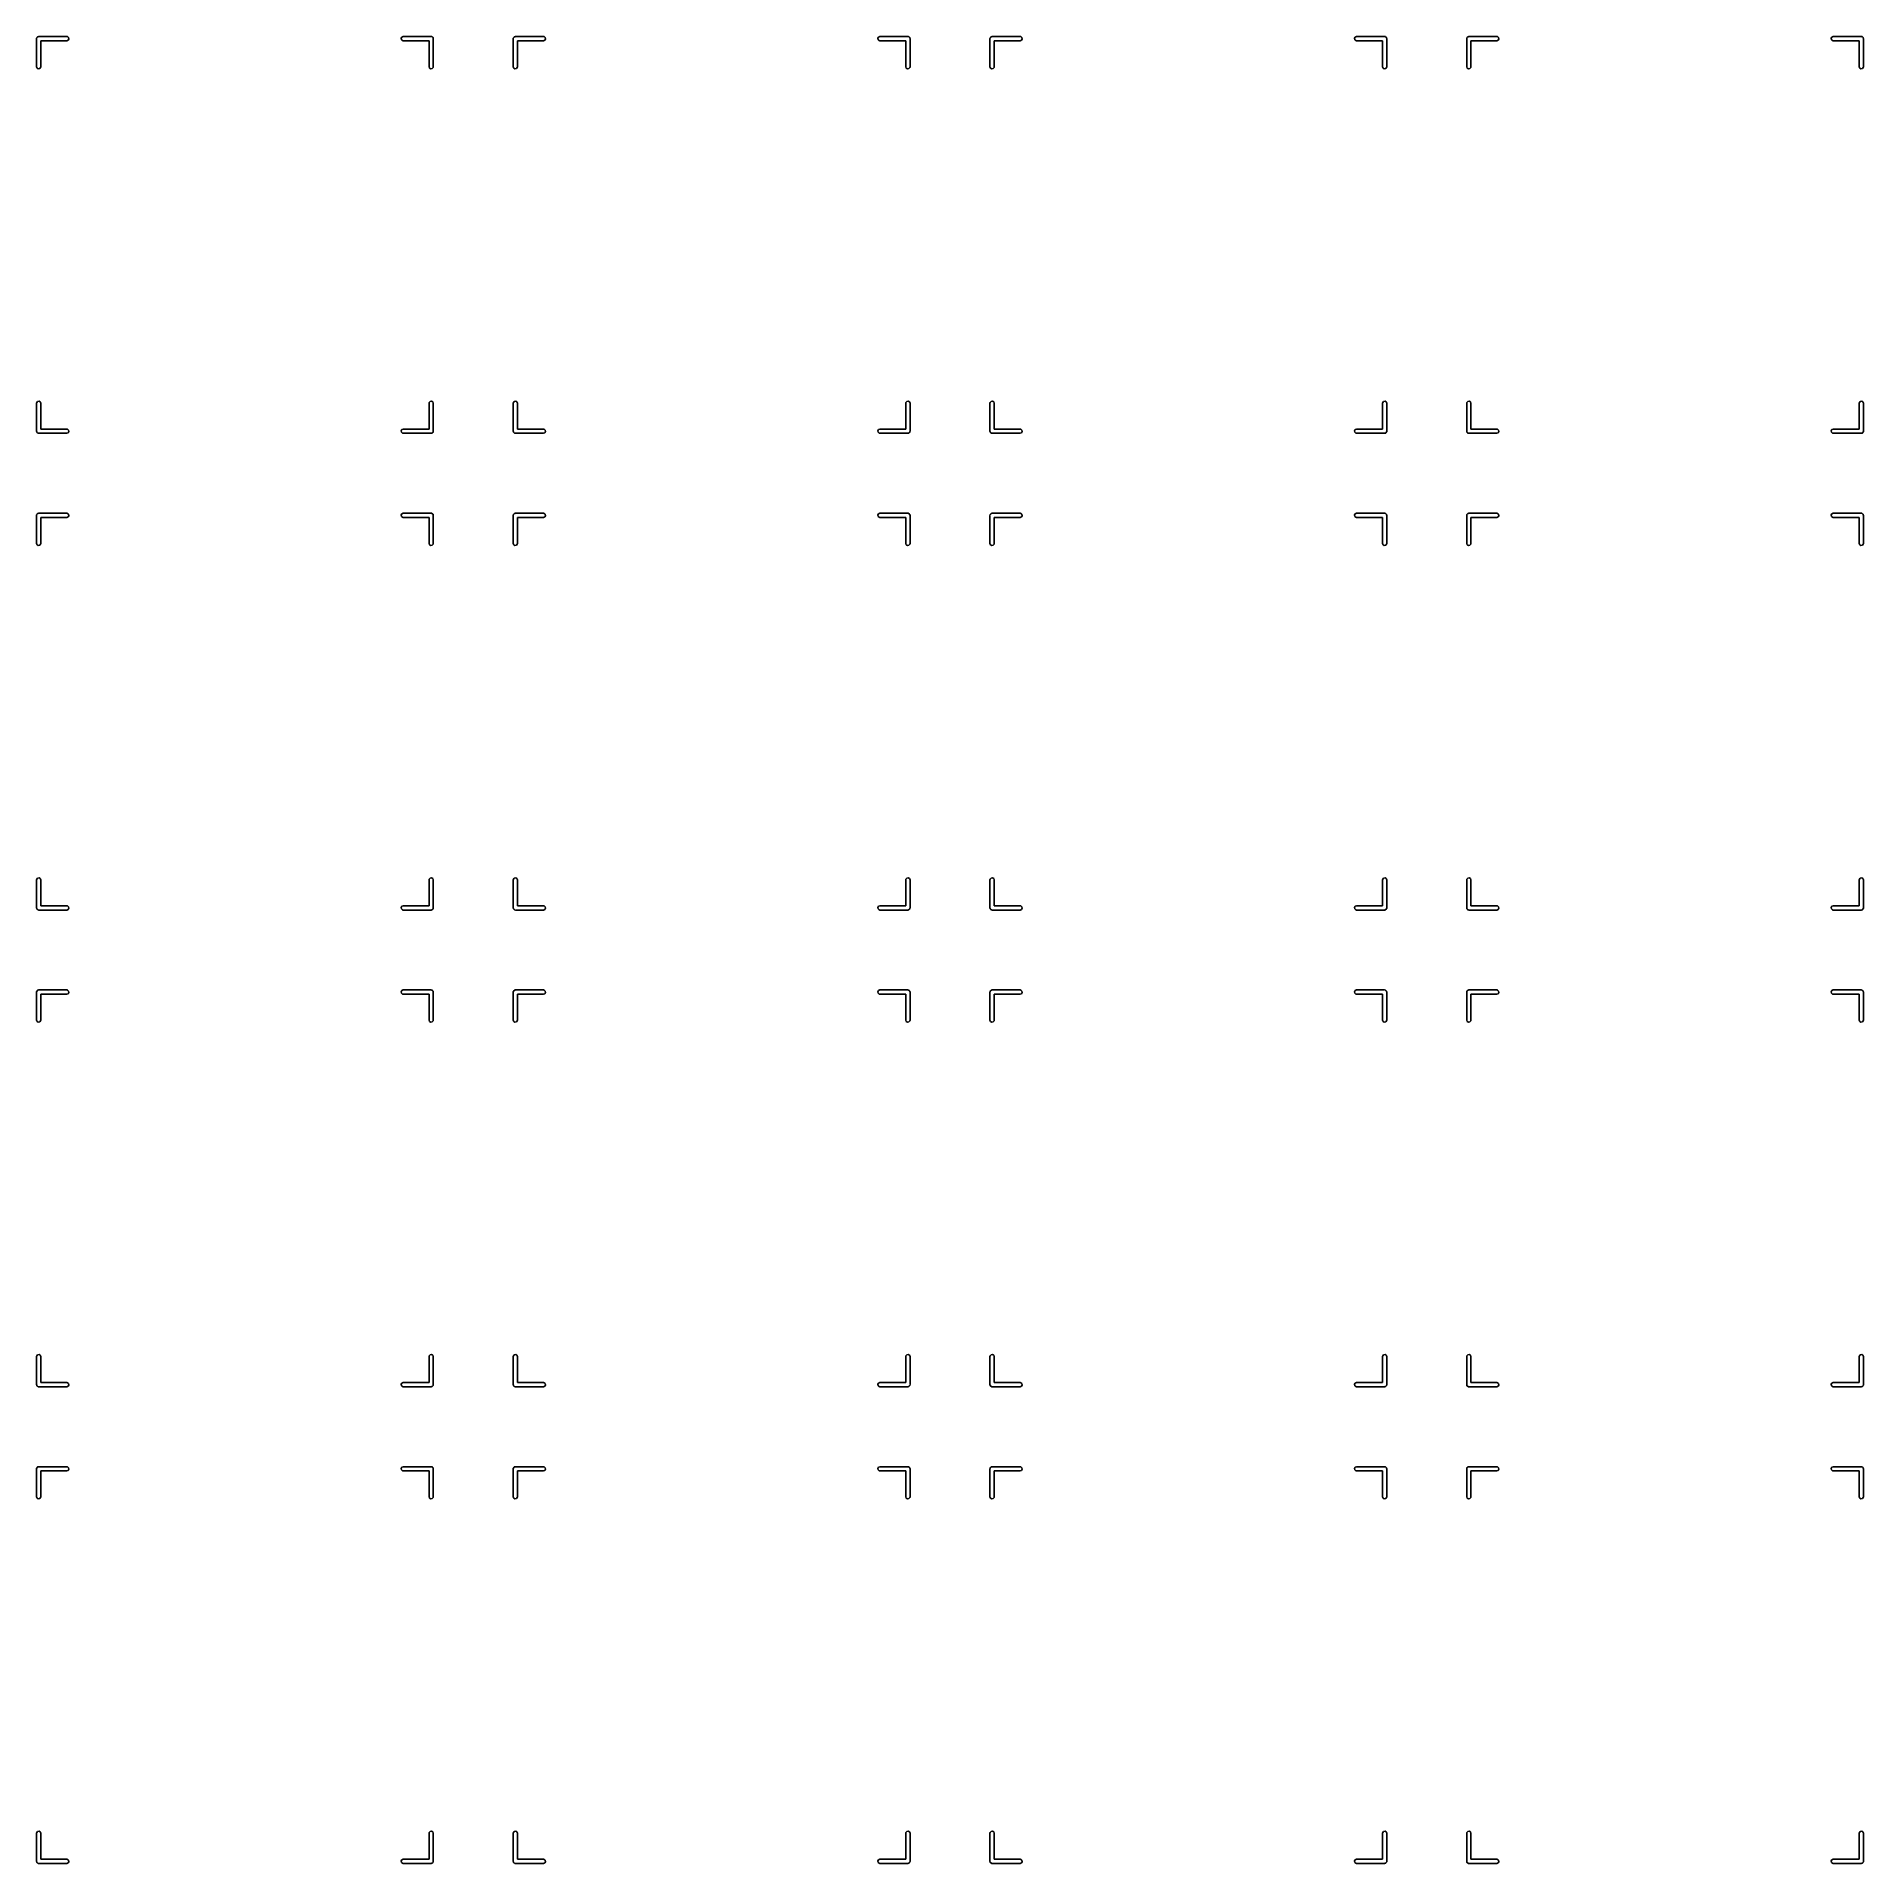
# Model space of a CAD drawing. Extents: x 2.98 to 5.55, y -3.21 to -0.64.
import ezdxf

# ---------------------------------------------------------------- set-up
doc = ezdxf.new("R2010")
doc.units = 0
doc.header["$MEASUREMENT"] = 0
doc.layers.add('BLACK', color=7, linetype='CONTINUOUS')

msp = doc.modelspace()

# ---------------------------------------------------------------- linework, layer by layer
at = {"layer": 'BLACK', "linetype": 'CONTINUOUS'}
for p, q in [((2.98425, -0.644685), (2.98432, -0.644301)), ((2.98425, -0.684055), (2.98425, -0.644685)), ((2.9843, -0.644172), (2.98436, -0.644058)), ((2.98432, -0.644301), (2.9843, -0.644172)), ((2.98436, -0.644058), (2.98443, -0.643675)), ((2.98443, -0.643675), (2.98492, -0.643087)), ((2.98492, -0.643087), (2.98531, -0.642423)), ((2.98531, -0.642423), (2.98556, -0.642332)), ((2.98556, -0.642332), (2.98573, -0.642127)), ((2.98573, -0.642127), (2.98648, -0.641994)), ((2.98648, -0.641994), (2.9872, -0.641732)), ((2.9872, -0.641732), (3.02657, -0.641732)), ((3.02657, -0.647637), (2.99016, -0.647637)), ((2.99016, -0.647637), (2.99016, -0.684055)), ((3.02657, -0.641732), (3.02758, -0.64191)), ((3.02847, -0.646947), (3.02657, -0.647637)), ((3.02758, -0.64191), (3.02913, -0.643208)), ((3.02948, -0.645197), (3.02847, -0.646947)), ((3.02913, -0.643208), (3.02948, -0.645197)), ((3.49611, -0.644172), (3.49712, -0.642423)), ((3.49646, -0.646161), (3.49611, -0.644172)), ((3.498, -0.647459), (3.49646, -0.646161)), ((3.49712, -0.642423), (3.49901, -0.641732)), ((3.49901, -0.647637), (3.498, -0.647459)), ((3.49901, -0.641732), (3.53838, -0.641732)), ((3.53543, -0.647637), (3.49901, -0.647637)), ((3.53543, -0.684055), (3.53543, -0.647637)), ((3.53838, -0.641732), (3.53877, -0.641799)), ((3.53877, -0.641799), (3.5389, -0.641777)), ((3.5389, -0.641777), (3.53901, -0.641842)), ((3.53901, -0.641842), (3.53939, -0.64191)), ((3.53939, -0.64191), (3.53998, -0.642403)), ((3.53998, -0.642403), (3.54065, -0.642787)), ((3.54065, -0.642787), (3.54074, -0.643037)), ((3.54074, -0.643037), (3.54094, -0.643208)), ((3.54094, -0.643208), (3.54107, -0.643964)), ((3.54107, -0.643964), (3.54134, -0.644685)), ((3.54134, -0.644685), (3.54134, -0.684055)), ((3.65354, -0.644685), (3.65361, -0.644301)), ((3.65354, -0.684055), (3.65354, -0.644685)), ((3.65359, -0.644172), (3.65365, -0.644058)), ((3.65361, -0.644301), (3.65359, -0.644172)), ((3.65365, -0.644058), (3.65372, -0.643675)), ((3.65372, -0.643675), (3.65421, -0.643087)), ((3.65421, -0.643087), (3.6546, -0.642423)), ((3.6546, -0.642423), (3.65485, -0.642332)), ((3.65485, -0.642332), (3.65502, -0.642127)), ((3.65502, -0.642127), (3.65577, -0.641994)), ((3.65577, -0.641994), (3.65649, -0.641732)), ((3.65649, -0.641732), (3.69586, -0.641732)), ((3.69586, -0.647637), (3.65945, -0.647637)), ((3.65945, -0.647637), (3.65945, -0.684055)), ((3.69586, -0.641732), (3.69687, -0.64191)), ((3.69776, -0.646947), (3.69586, -0.647637)), ((3.69687, -0.64191), (3.69842, -0.643208)), ((3.69877, -0.645197), (3.69776, -0.646947)), ((3.69842, -0.643208), (3.69877, -0.645197)), ((4.1654, -0.644172), (4.16641, -0.642423)), ((4.16575, -0.646161), (4.1654, -0.644172)), ((4.1673, -0.647459), (4.16575, -0.646161)), ((4.16641, -0.642423), (4.16831, -0.641732)), ((4.16831, -0.647637), (4.1673, -0.647459)), ((4.16831, -0.641732), (4.20768, -0.641732)), ((4.20472, -0.647637), (4.16831, -0.647637)), ((4.20472, -0.684055), (4.20472, -0.647637)), ((4.20768, -0.641732), (4.20806, -0.641799)), ((4.20806, -0.641799), (4.20819, -0.641777)), ((4.20819, -0.641777), (4.2083, -0.641842)), ((4.2083, -0.641842), (4.20869, -0.64191)), ((4.20869, -0.64191), (4.20927, -0.642403)), ((4.20927, -0.642403), (4.20994, -0.642787)), ((4.20994, -0.642787), (4.21003, -0.643037)), ((4.21003, -0.643037), (4.21023, -0.643208)), ((4.21023, -0.643208), (4.21037, -0.643964)), ((4.21037, -0.643964), (4.21063, -0.644685)), ((4.21063, -0.644685), (4.21063, -0.684055)), ((4.32283, -0.644685), (4.3229, -0.644301)), ((4.32283, -0.684055), (4.32283, -0.644685)), ((4.32288, -0.644172), (4.32294, -0.644058)), ((4.3229, -0.644301), (4.32288, -0.644172)), ((4.32294, -0.644058), (4.32301, -0.643675)), ((4.32301, -0.643675), (4.3235, -0.643087)), ((4.3235, -0.643087), (4.32389, -0.642423)), ((4.32389, -0.642423), (4.32414, -0.642332)), ((4.32414, -0.642332), (4.32431, -0.642127)), ((4.32431, -0.642127), (4.32506, -0.641994)), ((4.32506, -0.641994), (4.32579, -0.641732)), ((4.32579, -0.641732), (4.36516, -0.641732)), ((4.36516, -0.647637), (4.32874, -0.647637)), ((4.32874, -0.647637), (4.32874, -0.684055)), ((4.36516, -0.641732), (4.36617, -0.64191)), ((4.36705, -0.646947), (4.36516, -0.647637)), ((4.36617, -0.64191), (4.36771, -0.643208)), ((4.36806, -0.645197), (4.36705, -0.646947)), ((4.36771, -0.643208), (4.36806, -0.645197)), ((4.83469, -0.644172), (4.8357, -0.642423)), ((4.83504, -0.646161), (4.83469, -0.644172)), ((4.83659, -0.647459), (4.83504, -0.646161)), ((4.8357, -0.642423), (4.8376, -0.641732)), ((4.8376, -0.647637), (4.83659, -0.647459)), ((4.8376, -0.641732), (4.87697, -0.641732)), ((4.87401, -0.647637), (4.8376, -0.647637)), ((4.87401, -0.684055), (4.87401, -0.647637)), ((4.87697, -0.641732), (4.87735, -0.641799)), ((4.87735, -0.641799), (4.87748, -0.641777)), ((4.87748, -0.641777), (4.87759, -0.641842)), ((4.87759, -0.641842), (4.87798, -0.64191)), ((4.87798, -0.64191), (4.87856, -0.642403)), ((4.87856, -0.642403), (4.87923, -0.642787)), ((4.87923, -0.642787), (4.87932, -0.643037)), ((4.87932, -0.643037), (4.87952, -0.643208)), ((4.87952, -0.643208), (4.87966, -0.643964)), ((4.87966, -0.643964), (4.87992, -0.644685)), ((4.87992, -0.644685), (4.87992, -0.684055)), ((4.99212, -0.644685), (4.99219, -0.644301)), ((4.99212, -0.684055), (4.99212, -0.644685)), ((4.99217, -0.644172), (4.99223, -0.644058)), ((4.99219, -0.644301), (4.99217, -0.644172)), ((4.99223, -0.644058), (4.9923, -0.643675)), ((4.9923, -0.643675), (4.99279, -0.643087)), ((4.99279, -0.643087), (4.99318, -0.642423)), ((4.99318, -0.642423), (4.99343, -0.642332)), ((4.99343, -0.642332), (4.9936, -0.642127)), ((4.9936, -0.642127), (4.99436, -0.641994)), ((4.99436, -0.641994), (4.99508, -0.641732)), ((4.99508, -0.641732), (5.03445, -0.641732)), ((5.03445, -0.647637), (4.99803, -0.647637)), ((4.99803, -0.647637), (4.99803, -0.684055)), ((5.03445, -0.641732), (5.03546, -0.64191)), ((5.03634, -0.646947), (5.03445, -0.647637)), ((5.03546, -0.64191), (5.037, -0.643208)), ((5.03735, -0.645197), (5.03634, -0.646947)), ((5.037, -0.643208), (5.03735, -0.645197)), ((5.50398, -0.644172), (5.50499, -0.642423)), ((5.50433, -0.646161), (5.50398, -0.644172)), ((5.50588, -0.647459), (5.50433, -0.646161)), ((5.50499, -0.642423), (5.50689, -0.641732)), ((5.50689, -0.647637), (5.50588, -0.647459)), ((5.50689, -0.641732), (5.54626, -0.641732)), ((5.5433, -0.647637), (5.50689, -0.647637)), ((5.5433, -0.684055), (5.5433, -0.647637)), ((5.54626, -0.641732), (5.54664, -0.641799)), ((5.54664, -0.641799), (5.54677, -0.641777)), ((5.54677, -0.641777), (5.54688, -0.641842)), ((5.54688, -0.641842), (5.54727, -0.64191)), ((5.54727, -0.64191), (5.54785, -0.642403)), ((5.54785, -0.642403), (5.54852, -0.642787)), ((5.54852, -0.642787), (5.54861, -0.643037)), ((5.54861, -0.643037), (5.54881, -0.643208)), ((5.54881, -0.643208), (5.54895, -0.643964)), ((5.54895, -0.643964), (5.54921, -0.644685)), ((5.54921, -0.644685), (5.54921, -0.684055)), ((2.98494, -0.685953), (2.98425, -0.684055)), ((2.98669, -0.686963), (2.98494, -0.685953)), ((2.98868, -0.686612), (2.98669, -0.686963)), ((2.98998, -0.685065), (2.98868, -0.686612)), ((2.99016, -0.684055), (2.98998, -0.685065)), ((3.53612, -0.685953), (3.53543, -0.684055)), ((3.53787, -0.686963), (3.53612, -0.685953)), ((3.53986, -0.686612), (3.53787, -0.686963)), ((3.54116, -0.685065), (3.53986, -0.686612)), ((3.54134, -0.684055), (3.54116, -0.685065)), ((3.65423, -0.685953), (3.65354, -0.684055)), ((3.65598, -0.686963), (3.65423, -0.685953)), ((3.65797, -0.686612), (3.65598, -0.686963)), ((3.65927, -0.685065), (3.65797, -0.686612)), ((3.65945, -0.684055), (3.65927, -0.685065)), ((4.20541, -0.685953), (4.20472, -0.684055)), ((4.20716, -0.686963), (4.20541, -0.685953)), ((4.20915, -0.686612), (4.20716, -0.686963)), ((4.21045, -0.685065), (4.20915, -0.686612)), ((4.21063, -0.684055), (4.21045, -0.685065)), ((4.32352, -0.685953), (4.32283, -0.684055)), ((4.32527, -0.686963), (4.32352, -0.685953)), ((4.32726, -0.686612), (4.32527, -0.686963)), ((4.32856, -0.685065), (4.32726, -0.686612)), ((4.32874, -0.684055), (4.32856, -0.685065)), ((4.8747, -0.685953), (4.87401, -0.684055)), ((4.87645, -0.686963), (4.8747, -0.685953)), ((4.87844, -0.686612), (4.87645, -0.686963)), ((4.87974, -0.685065), (4.87844, -0.686612)), ((4.87992, -0.684055), (4.87974, -0.685065)), ((4.99281, -0.685953), (4.99212, -0.684055)), ((4.99456, -0.686963), (4.99281, -0.685953)), ((4.99655, -0.686612), (4.99456, -0.686963)), ((4.99785, -0.685065), (4.99655, -0.686612)), ((4.99803, -0.684055), (4.99785, -0.685065)), ((5.544, -0.685953), (5.5433, -0.684055)), ((5.54574, -0.686963), (5.544, -0.685953)), ((5.54773, -0.686612), (5.54574, -0.686963)), ((5.54903, -0.685065), (5.54773, -0.686612)), ((5.54921, -0.684055), (5.54903, -0.685065)), ((2.98443, -1.15549), (2.98573, -1.15394)), ((2.98573, -1.15394), (2.98772, -1.15359)), ((2.98772, -1.15359), (2.98947, -1.1546)), ((3.53561, -1.15549), (3.53691, -1.15394)), ((3.53691, -1.15394), (3.5389, -1.15359)), ((3.5389, -1.15359), (3.54065, -1.1546)), ((3.65372, -1.15549), (3.65502, -1.15394)), ((3.65502, -1.15394), (3.65701, -1.15359)), ((3.65701, -1.15359), (3.65876, -1.1546)), ((4.2049, -1.15549), (4.2062, -1.15394)), ((4.2062, -1.15394), (4.20819, -1.15359)), ((4.20819, -1.15359), (4.20994, -1.1546)), ((4.32301, -1.15549), (4.32431, -1.15394)), ((4.32431, -1.15394), (4.3263, -1.15359)), ((4.3263, -1.15359), (4.32805, -1.1546)), ((4.87419, -1.15549), (4.87549, -1.15394)), ((4.87549, -1.15394), (4.87748, -1.15359)), ((4.87748, -1.15359), (4.87923, -1.1546)), ((4.9923, -1.15549), (4.9936, -1.15394)), ((4.9936, -1.15394), (4.99559, -1.15359)), ((4.99559, -1.15359), (4.99734, -1.1546)), ((5.54348, -1.15549), (5.54478, -1.15394)), ((5.54478, -1.15394), (5.54677, -1.15359)), ((5.54677, -1.15359), (5.54852, -1.1546)), ((2.98425, -1.1565), (2.98443, -1.15549)), ((2.98425, -1.19587), (2.98425, -1.1565)), ((2.98947, -1.1546), (2.99016, -1.1565)), ((2.99016, -1.1565), (2.99016, -1.19291)), ((3.53543, -1.1565), (3.53561, -1.15549)), ((3.53543, -1.19291), (3.53543, -1.1565)), ((3.54065, -1.1546), (3.54134, -1.1565)), ((3.54134, -1.1565), (3.54134, -1.19587)), ((3.65354, -1.1565), (3.65372, -1.15549)), ((3.65354, -1.19587), (3.65354, -1.1565)), ((3.65876, -1.1546), (3.65945, -1.1565)), ((3.65945, -1.1565), (3.65945, -1.19291)), ((4.20472, -1.1565), (4.2049, -1.15549)), ((4.20472, -1.19291), (4.20472, -1.1565)), ((4.20994, -1.1546), (4.21063, -1.1565)), ((4.21063, -1.1565), (4.21063, -1.19587)), ((4.32283, -1.1565), (4.32301, -1.15549)), ((4.32283, -1.19587), (4.32283, -1.1565)), ((4.32805, -1.1546), (4.32874, -1.1565)), ((4.32874, -1.1565), (4.32874, -1.19291)), ((4.87401, -1.1565), (4.87419, -1.15549)), ((4.87401, -1.19291), (4.87401, -1.1565)), ((4.87923, -1.1546), (4.87992, -1.1565)), ((4.87992, -1.1565), (4.87992, -1.19587)), ((4.99212, -1.1565), (4.9923, -1.15549)), ((4.99212, -1.19587), (4.99212, -1.1565)), ((4.99734, -1.1546), (4.99803, -1.1565)), ((4.99803, -1.1565), (4.99803, -1.19291)), ((5.5433, -1.1565), (5.54348, -1.15549)), ((5.5433, -1.19291), (5.5433, -1.1565)), ((5.54852, -1.1546), (5.54921, -1.1565)), ((5.54921, -1.1565), (5.54921, -1.19587)), ((2.98451, -1.19659), (2.98425, -1.19587)), ((2.98465, -1.19734), (2.98451, -1.19659)), ((2.98485, -1.19751), (2.98465, -1.19734)), ((2.98494, -1.19776), (2.98485, -1.19751)), ((2.98561, -1.19815), (2.98494, -1.19776)), ((2.98619, -1.19864), (2.98561, -1.19815)), ((2.98658, -1.19871), (2.98619, -1.19864)), ((2.98669, -1.19877), (2.98658, -1.19871)), ((2.98682, -1.19875), (2.98669, -1.19877)), ((2.9872, -1.19882), (2.98682, -1.19875)), ((3.02657, -1.19882), (2.9872, -1.19882)), ((2.99016, -1.19291), (3.02657, -1.19291)), ((3.02657, -1.19291), (3.02758, -1.19309)), ((3.02847, -1.19813), (3.02657, -1.19882)), ((3.02758, -1.19309), (3.02913, -1.19439)), ((3.02948, -1.19638), (3.02847, -1.19813)), ((3.02913, -1.19439), (3.02948, -1.19638)), ((3.49611, -1.19535), (3.49712, -1.1936)), ((3.49646, -1.19734), (3.49611, -1.19535)), ((3.498, -1.19864), (3.49646, -1.19734)), ((3.49712, -1.1936), (3.49901, -1.19291)), ((3.49901, -1.19882), (3.498, -1.19864)), ((3.49901, -1.19291), (3.53543, -1.19291)), ((3.53838, -1.19882), (3.49901, -1.19882)), ((3.53911, -1.19856), (3.53838, -1.19882)), ((3.53986, -1.19842), (3.53911, -1.19856)), ((3.54003, -1.19822), (3.53986, -1.19842)), ((3.54028, -1.19813), (3.54003, -1.19822)), ((3.54067, -1.19746), (3.54028, -1.19813)), ((3.54116, -1.19688), (3.54067, -1.19746)), ((3.54123, -1.19649), (3.54116, -1.19688)), ((3.54129, -1.19638), (3.54123, -1.19649)), ((3.54134, -1.19587), (3.54127, -1.19625)), ((3.54127, -1.19625), (3.54129, -1.19638)), ((3.6538, -1.19659), (3.65354, -1.19587)), ((3.65394, -1.19734), (3.6538, -1.19659)), ((3.65414, -1.19751), (3.65394, -1.19734)), ((3.65423, -1.19776), (3.65414, -1.19751)), ((3.6549, -1.19815), (3.65423, -1.19776)), ((3.65548, -1.19864), (3.6549, -1.19815)), ((3.65587, -1.19871), (3.65548, -1.19864)), ((3.65598, -1.19877), (3.65587, -1.19871)), ((3.65611, -1.19875), (3.65598, -1.19877)), ((3.65649, -1.19882), (3.65611, -1.19875)), ((3.69586, -1.19882), (3.65649, -1.19882)), ((3.65945, -1.19291), (3.69586, -1.19291)), ((3.69586, -1.19291), (3.69687, -1.19309)), ((3.69776, -1.19813), (3.69586, -1.19882)), ((3.69687, -1.19309), (3.69842, -1.19439)), ((3.69877, -1.19638), (3.69776, -1.19813)), ((3.69842, -1.19439), (3.69877, -1.19638)), ((4.1654, -1.19535), (4.16641, -1.1936)), ((4.16575, -1.19734), (4.1654, -1.19535)), ((4.1673, -1.19864), (4.16575, -1.19734)), ((4.16641, -1.1936), (4.16831, -1.19291)), ((4.16831, -1.19882), (4.1673, -1.19864)), ((4.16831, -1.19291), (4.20472, -1.19291)), ((4.20768, -1.19882), (4.16831, -1.19882)), ((4.2084, -1.19856), (4.20768, -1.19882)), ((4.20915, -1.19842), (4.2084, -1.19856)), ((4.20932, -1.19822), (4.20915, -1.19842)), ((4.20957, -1.19813), (4.20932, -1.19822)), ((4.20996, -1.19746), (4.20957, -1.19813)), ((4.21045, -1.19688), (4.20996, -1.19746)), ((4.21052, -1.19649), (4.21045, -1.19688)), ((4.21058, -1.19638), (4.21052, -1.19649)), ((4.21063, -1.19587), (4.21056, -1.19625)), ((4.21056, -1.19625), (4.21058, -1.19638)), ((4.32309, -1.19659), (4.32283, -1.19587)), ((4.32323, -1.19734), (4.32309, -1.19659)), ((4.32343, -1.19751), (4.32323, -1.19734)), ((4.32352, -1.19776), (4.32343, -1.19751)), ((4.32419, -1.19815), (4.32352, -1.19776)), ((4.32478, -1.19864), (4.32419, -1.19815)), ((4.32516, -1.19871), (4.32478, -1.19864)), ((4.32527, -1.19877), (4.32516, -1.19871)), ((4.3254, -1.19875), (4.32527, -1.19877)), ((4.32579, -1.19882), (4.3254, -1.19875)), ((4.36516, -1.19882), (4.32579, -1.19882)), ((4.32874, -1.19291), (4.36516, -1.19291)), ((4.36516, -1.19291), (4.36617, -1.19309)), ((4.36705, -1.19813), (4.36516, -1.19882)), ((4.36617, -1.19309), (4.36771, -1.19439)), ((4.36806, -1.19638), (4.36705, -1.19813)), ((4.36771, -1.19439), (4.36806, -1.19638)), ((4.83469, -1.19535), (4.8357, -1.1936)), ((4.83504, -1.19734), (4.83469, -1.19535)), ((4.83659, -1.19864), (4.83504, -1.19734)), ((4.8357, -1.1936), (4.8376, -1.19291)), ((4.8376, -1.19882), (4.83659, -1.19864)), ((4.8376, -1.19291), (4.87401, -1.19291)), ((4.87697, -1.19882), (4.8376, -1.19882)), ((4.87769, -1.19856), (4.87697, -1.19882)), ((4.87844, -1.19842), (4.87769, -1.19856)), ((4.87861, -1.19822), (4.87844, -1.19842)), ((4.87886, -1.19813), (4.87861, -1.19822)), ((4.87925, -1.19746), (4.87886, -1.19813)), ((4.87974, -1.19688), (4.87925, -1.19746)), ((4.87981, -1.19649), (4.87974, -1.19688)), ((4.87987, -1.19638), (4.87981, -1.19649)), ((4.87992, -1.19587), (4.87985, -1.19625)), ((4.87985, -1.19625), (4.87987, -1.19638)), ((4.99239, -1.19659), (4.99212, -1.19587)), ((4.99252, -1.19734), (4.99239, -1.19659)), ((4.99272, -1.19751), (4.99252, -1.19734)), ((4.99281, -1.19776), (4.99272, -1.19751)), ((4.99348, -1.19815), (4.99281, -1.19776)), ((4.99407, -1.19864), (4.99348, -1.19815)), ((4.99445, -1.19871), (4.99407, -1.19864)), ((4.99456, -1.19877), (4.99445, -1.19871)), ((4.99469, -1.19875), (4.99456, -1.19877)), ((4.99508, -1.19882), (4.99469, -1.19875)), ((5.03445, -1.19882), (4.99508, -1.19882)), ((4.99803, -1.19291), (5.03445, -1.19291)), ((5.03445, -1.19291), (5.03546, -1.19309)), ((5.03634, -1.19813), (5.03445, -1.19882)), ((5.03546, -1.19309), (5.037, -1.19439)), ((5.03735, -1.19638), (5.03634, -1.19813)), ((5.037, -1.19439), (5.03735, -1.19638)), ((5.50398, -1.19535), (5.50499, -1.1936)), ((5.50433, -1.19734), (5.50398, -1.19535)), ((5.50588, -1.19864), (5.50433, -1.19734)), ((5.50499, -1.1936), (5.50689, -1.19291)), ((5.50689, -1.19882), (5.50588, -1.19864)), ((5.50689, -1.19291), (5.5433, -1.19291)), ((5.54626, -1.19882), (5.50689, -1.19882)), ((5.54698, -1.19856), (5.54626, -1.19882)), ((5.54773, -1.19842), (5.54698, -1.19856)), ((5.54791, -1.19822), (5.54773, -1.19842)), ((5.54816, -1.19813), (5.54791, -1.19822)), ((5.54854, -1.19746), (5.54816, -1.19813)), ((5.54903, -1.19688), (5.54854, -1.19746)), ((5.5491, -1.19649), (5.54903, -1.19688)), ((5.54917, -1.19638), (5.5491, -1.19649)), ((5.54921, -1.19587), (5.54914, -1.19625)), ((5.54914, -1.19625), (5.54917, -1.19638)), ((2.98425, -1.31398), (2.98432, -1.31359)), ((2.98425, -1.35335), (2.98425, -1.31398)), ((2.9843, -1.31346), (2.98436, -1.31335)), ((2.98432, -1.31359), (2.9843, -1.31346)), ((2.98436, -1.31335), (2.98443, -1.31297)), ((2.98443, -1.31297), (2.98492, -1.31238)), ((2.98492, -1.31238), (2.98531, -1.31171)), ((2.98531, -1.31171), (2.98556, -1.31162)), ((2.98556, -1.31162), (2.98573, -1.31142)), ((2.98573, -1.31142), (2.98648, -1.31129)), ((2.98648, -1.31129), (2.9872, -1.31102)), ((2.9872, -1.31102), (3.02657, -1.31102)), ((3.02657, -1.31693), (2.99016, -1.31693)), ((2.99016, -1.31693), (2.99016, -1.35335)), ((3.02657, -1.31102), (3.02758, -1.3112)), ((3.02847, -1.31624), (3.02657, -1.31693)), ((3.02758, -1.3112), (3.02913, -1.3125)), ((3.02948, -1.31449), (3.02847, -1.31624)), ((3.02913, -1.3125), (3.02948, -1.31449)), ((3.49611, -1.31346), (3.49712, -1.31171)), ((3.49646, -1.31545), (3.49611, -1.31346)), ((3.498, -1.31675), (3.49646, -1.31545)), ((3.49712, -1.31171), (3.49901, -1.31102)), ((3.49901, -1.31693), (3.498, -1.31675)), ((3.49901, -1.31102), (3.53838, -1.31102)), ((3.53543, -1.31693), (3.49901, -1.31693)), ((3.53543, -1.35335), (3.53543, -1.31693)), ((3.53838, -1.31102), (3.53877, -1.31109)), ((3.53877, -1.31109), (3.5389, -1.31107)), ((3.5389, -1.31107), (3.53901, -1.31113)), ((3.53901, -1.31113), (3.53939, -1.3112)), ((3.53939, -1.3112), (3.53998, -1.31169)), ((3.53998, -1.31169), (3.54065, -1.31208)), ((3.54065, -1.31208), (3.54074, -1.31233)), ((3.54074, -1.31233), (3.54094, -1.3125)), ((3.54094, -1.3125), (3.54107, -1.31325)), ((3.54107, -1.31325), (3.54134, -1.31398)), ((3.54134, -1.31398), (3.54134, -1.35335)), ((3.65354, -1.31398), (3.65361, -1.31359)), ((3.65354, -1.35335), (3.65354, -1.31398)), ((3.65359, -1.31346), (3.65365, -1.31335)), ((3.65361, -1.31359), (3.65359, -1.31346)), ((3.65365, -1.31335), (3.65372, -1.31297)), ((3.65372, -1.31297), (3.65421, -1.31238)), ((3.65421, -1.31238), (3.6546, -1.31171)), ((3.6546, -1.31171), (3.65485, -1.31162)), ((3.65485, -1.31162), (3.65502, -1.31142)), ((3.65502, -1.31142), (3.65577, -1.31129)), ((3.65577, -1.31129), (3.65649, -1.31102)), ((3.65649, -1.31102), (3.69586, -1.31102)), ((3.69586, -1.31693), (3.65945, -1.31693)), ((3.65945, -1.31693), (3.65945, -1.35335)), ((3.69586, -1.31102), (3.69687, -1.3112)), ((3.69776, -1.31624), (3.69586, -1.31693)), ((3.69687, -1.3112), (3.69842, -1.3125)), ((3.69877, -1.31449), (3.69776, -1.31624)), ((3.69842, -1.3125), (3.69877, -1.31449)), ((4.1654, -1.31346), (4.16641, -1.31171)), ((4.16575, -1.31545), (4.1654, -1.31346)), ((4.1673, -1.31675), (4.16575, -1.31545)), ((4.16641, -1.31171), (4.16831, -1.31102)), ((4.16831, -1.31693), (4.1673, -1.31675)), ((4.16831, -1.31102), (4.20768, -1.31102)), ((4.20472, -1.31693), (4.16831, -1.31693)), ((4.20472, -1.35335), (4.20472, -1.31693)), ((4.20768, -1.31102), (4.20806, -1.31109)), ((4.20806, -1.31109), (4.20819, -1.31107)), ((4.20819, -1.31107), (4.2083, -1.31113)), ((4.2083, -1.31113), (4.20869, -1.3112)), ((4.20869, -1.3112), (4.20927, -1.31169)), ((4.20927, -1.31169), (4.20994, -1.31208)), ((4.20994, -1.31208), (4.21003, -1.31233)), ((4.21003, -1.31233), (4.21023, -1.3125)), ((4.21023, -1.3125), (4.21037, -1.31325)), ((4.21037, -1.31325), (4.21063, -1.31398)), ((4.21063, -1.31398), (4.21063, -1.35335)), ((4.32283, -1.31398), (4.3229, -1.31359)), ((4.32283, -1.35335), (4.32283, -1.31398)), ((4.32288, -1.31346), (4.32294, -1.31335)), ((4.3229, -1.31359), (4.32288, -1.31346)), ((4.32294, -1.31335), (4.32301, -1.31297)), ((4.32301, -1.31297), (4.3235, -1.31238)), ((4.3235, -1.31238), (4.32389, -1.31171)), ((4.32389, -1.31171), (4.32414, -1.31162)), ((4.32414, -1.31162), (4.32431, -1.31142)), ((4.32431, -1.31142), (4.32506, -1.31129)), ((4.32506, -1.31129), (4.32579, -1.31102)), ((4.32579, -1.31102), (4.36516, -1.31102)), ((4.36516, -1.31693), (4.32874, -1.31693)), ((4.32874, -1.31693), (4.32874, -1.35335)), ((4.36516, -1.31102), (4.36617, -1.3112)), ((4.36705, -1.31624), (4.36516, -1.31693)), ((4.36617, -1.3112), (4.36771, -1.3125)), ((4.36806, -1.31449), (4.36705, -1.31624)), ((4.36771, -1.3125), (4.36806, -1.31449)), ((4.83469, -1.31346), (4.8357, -1.31171)), ((4.83504, -1.31545), (4.83469, -1.31346)), ((4.83659, -1.31675), (4.83504, -1.31545)), ((4.8357, -1.31171), (4.8376, -1.31102)), ((4.8376, -1.31693), (4.83659, -1.31675)), ((4.8376, -1.31102), (4.87697, -1.31102)), ((4.87401, -1.31693), (4.8376, -1.31693)), ((4.87401, -1.35335), (4.87401, -1.31693)), ((4.87697, -1.31102), (4.87735, -1.31109)), ((4.87735, -1.31109), (4.87748, -1.31107)), ((4.87748, -1.31107), (4.87759, -1.31113)), ((4.87759, -1.31113), (4.87798, -1.3112)), ((4.87798, -1.3112), (4.87856, -1.31169)), ((4.87856, -1.31169), (4.87923, -1.31208)), ((4.87923, -1.31208), (4.87932, -1.31233)), ((4.87932, -1.31233), (4.87952, -1.3125)), ((4.87952, -1.3125), (4.87966, -1.31325)), ((4.87966, -1.31325), (4.87992, -1.31398)), ((4.87992, -1.31398), (4.87992, -1.35335)), ((4.99212, -1.31398), (4.99219, -1.31359)), ((4.99212, -1.35335), (4.99212, -1.31398)), ((4.99217, -1.31346), (4.99223, -1.31335)), ((4.99219, -1.31359), (4.99217, -1.31346)), ((4.99223, -1.31335), (4.9923, -1.31297)), ((4.9923, -1.31297), (4.99279, -1.31238)), ((4.99279, -1.31238), (4.99318, -1.31171)), ((4.99318, -1.31171), (4.99343, -1.31162)), ((4.99343, -1.31162), (4.9936, -1.31142)), ((4.9936, -1.31142), (4.99436, -1.31129)), ((4.99436, -1.31129), (4.99508, -1.31102)), ((4.99508, -1.31102), (5.03445, -1.31102)), ((5.03445, -1.31693), (4.99803, -1.31693)), ((4.99803, -1.31693), (4.99803, -1.35335)), ((5.03445, -1.31102), (5.03546, -1.3112)), ((5.03634, -1.31624), (5.03445, -1.31693)), ((5.03546, -1.3112), (5.037, -1.3125)), ((5.03735, -1.31449), (5.03634, -1.31624)), ((5.037, -1.3125), (5.03735, -1.31449)), ((5.50398, -1.31346), (5.50499, -1.31171)), ((5.50433, -1.31545), (5.50398, -1.31346)), ((5.50588, -1.31675), (5.50433, -1.31545)), ((5.50499, -1.31171), (5.50689, -1.31102)), ((5.50689, -1.31693), (5.50588, -1.31675)), ((5.50689, -1.31102), (5.54626, -1.31102)), ((5.5433, -1.31693), (5.50689, -1.31693)), ((5.5433, -1.35335), (5.5433, -1.31693)), ((5.54626, -1.31102), (5.54664, -1.31109)), ((5.54664, -1.31109), (5.54677, -1.31107)), ((5.54677, -1.31107), (5.54688, -1.31113)), ((5.54688, -1.31113), (5.54727, -1.3112)), ((5.54727, -1.3112), (5.54785, -1.31169)), ((5.54785, -1.31169), (5.54852, -1.31208)), ((5.54852, -1.31208), (5.54861, -1.31233)), ((5.54861, -1.31233), (5.54881, -1.3125)), ((5.54881, -1.3125), (5.54895, -1.31325)), ((5.54895, -1.31325), (5.54921, -1.31398)), ((5.54921, -1.31398), (5.54921, -1.35335)), ((2.98494, -1.35524), (2.98425, -1.35335)), ((2.98669, -1.35625), (2.98494, -1.35524)), ((2.98868, -1.3559), (2.98669, -1.35625)), ((2.98998, -1.35436), (2.98868, -1.3559)), ((2.99016, -1.35335), (2.98998, -1.35436)), ((3.53612, -1.35524), (3.53543, -1.35335)), ((3.53787, -1.35625), (3.53612, -1.35524)), ((3.53986, -1.3559), (3.53787, -1.35625)), ((3.54116, -1.35436), (3.53986, -1.3559)), ((3.54134, -1.35335), (3.54116, -1.35436)), ((3.65423, -1.35524), (3.65354, -1.35335)), ((3.65598, -1.35625), (3.65423, -1.35524)), ((3.65797, -1.3559), (3.65598, -1.35625)), ((3.65927, -1.35436), (3.65797, -1.3559)), ((3.65945, -1.35335), (3.65927, -1.35436)), ((4.20541, -1.35524), (4.20472, -1.35335)), ((4.20716, -1.35625), (4.20541, -1.35524)), ((4.20915, -1.3559), (4.20716, -1.35625)), ((4.21045, -1.35436), (4.20915, -1.3559)), ((4.21063, -1.35335), (4.21045, -1.35436)), ((4.32352, -1.35524), (4.32283, -1.35335)), ((4.32527, -1.35625), (4.32352, -1.35524)), ((4.32726, -1.3559), (4.32527, -1.35625)), ((4.32856, -1.35436), (4.32726, -1.3559)), ((4.32874, -1.35335), (4.32856, -1.35436)), ((4.8747, -1.35524), (4.87401, -1.35335)), ((4.87645, -1.35625), (4.8747, -1.35524)), ((4.87844, -1.3559), (4.87645, -1.35625)), ((4.87974, -1.35436), (4.87844, -1.3559)), ((4.87992, -1.35335), (4.87974, -1.35436)), ((4.99281, -1.35524), (4.99212, -1.35335)), ((4.99456, -1.35625), (4.99281, -1.35524)), ((4.99655, -1.3559), (4.99456, -1.35625)), ((4.99785, -1.35436), (4.99655, -1.3559)), ((4.99803, -1.35335), (4.99785, -1.35436)), ((5.544, -1.35524), (5.5433, -1.35335)), ((5.54574, -1.35625), (5.544, -1.35524)), ((5.54773, -1.3559), (5.54574, -1.35625)), ((5.54903, -1.35436), (5.54773, -1.3559)), ((5.54921, -1.35335), (5.54903, -1.35436)), ((2.98425, -1.82579), (2.98443, -1.82478)), ((2.98425, -1.86516), (2.98425, -1.82579)), ((2.98443, -1.82478), (2.98573, -1.82323)), ((2.98573, -1.82323), (2.98772, -1.82288)), ((2.98772, -1.82288), (2.98947, -1.82389)), ((2.98947, -1.82389), (2.99016, -1.82579)), ((2.99016, -1.82579), (2.99016, -1.8622)), ((3.53543, -1.82579), (3.53561, -1.82478)), ((3.53543, -1.8622), (3.53543, -1.82579)), ((3.53561, -1.82478), (3.53691, -1.82323)), ((3.53691, -1.82323), (3.5389, -1.82288)), ((3.5389, -1.82288), (3.54065, -1.82389)), ((3.54065, -1.82389), (3.54134, -1.82579)), ((3.54134, -1.82579), (3.54134, -1.86516)), ((3.65354, -1.82579), (3.65372, -1.82478)), ((3.65354, -1.86516), (3.65354, -1.82579)), ((3.65372, -1.82478), (3.65502, -1.82323)), ((3.65502, -1.82323), (3.65701, -1.82288)), ((3.65701, -1.82288), (3.65876, -1.82389)), ((3.65876, -1.82389), (3.65945, -1.82579)), ((3.65945, -1.82579), (3.65945, -1.8622)), ((4.20472, -1.82579), (4.2049, -1.82478)), ((4.20472, -1.8622), (4.20472, -1.82579)), ((4.2049, -1.82478), (4.2062, -1.82323)), ((4.2062, -1.82323), (4.20819, -1.82288)), ((4.20819, -1.82288), (4.20994, -1.82389)), ((4.20994, -1.82389), (4.21063, -1.82579)), ((4.21063, -1.82579), (4.21063, -1.86516)), ((4.32283, -1.82579), (4.32301, -1.82478)), ((4.32283, -1.86516), (4.32283, -1.82579)), ((4.32301, -1.82478), (4.32431, -1.82323)), ((4.32431, -1.82323), (4.3263, -1.82288)), ((4.3263, -1.82288), (4.32805, -1.82389)), ((4.32805, -1.82389), (4.32874, -1.82579)), ((4.32874, -1.82579), (4.32874, -1.8622)), ((4.87401, -1.82579), (4.87419, -1.82478)), ((4.87401, -1.8622), (4.87401, -1.82579)), ((4.87419, -1.82478), (4.87549, -1.82323)), ((4.87549, -1.82323), (4.87748, -1.82288)), ((4.87748, -1.82288), (4.87923, -1.82389)), ((4.87923, -1.82389), (4.87992, -1.82579)), ((4.87992, -1.82579), (4.87992, -1.86516)), ((4.99212, -1.82579), (4.9923, -1.82478)), ((4.99212, -1.86516), (4.99212, -1.82579)), ((4.9923, -1.82478), (4.9936, -1.82323)), ((4.9936, -1.82323), (4.99559, -1.82288)), ((4.99559, -1.82288), (4.99734, -1.82389)), ((4.99734, -1.82389), (4.99803, -1.82579)), ((4.99803, -1.82579), (4.99803, -1.8622)), ((5.5433, -1.82579), (5.54348, -1.82478)), ((5.5433, -1.8622), (5.5433, -1.82579)), ((5.54348, -1.82478), (5.54478, -1.82323)), ((5.54478, -1.82323), (5.54677, -1.82288)), ((5.54677, -1.82288), (5.54852, -1.82389)), ((5.54852, -1.82389), (5.54921, -1.82579)), ((5.54921, -1.82579), (5.54921, -1.86516)), ((2.98451, -1.86588), (2.98425, -1.86516)), ((2.98465, -1.86663), (2.98451, -1.86588)), ((2.98485, -1.8668), (2.98465, -1.86663)), ((2.98494, -1.86705), (2.98485, -1.8668)), ((2.98561, -1.86744), (2.98494, -1.86705)), ((2.98619, -1.86793), (2.98561, -1.86744)), ((2.98658, -1.868), (2.98619, -1.86793)), ((2.98669, -1.86806), (2.98658, -1.868)), ((2.98682, -1.86804), (2.98669, -1.86806)), ((2.9872, -1.86811), (2.98682, -1.86804)), ((3.02657, -1.86811), (2.9872, -1.86811)), ((2.99016, -1.8622), (3.02657, -1.8622)), ((3.02657, -1.8622), (3.02758, -1.86238)), ((3.02847, -1.86742), (3.02657, -1.86811)), ((3.02758, -1.86238), (3.02913, -1.86368)), ((3.02948, -1.86567), (3.02847, -1.86742)), ((3.02913, -1.86368), (3.02948, -1.86567)), ((3.49611, -1.86464), (3.49712, -1.86289)), ((3.49646, -1.86663), (3.49611, -1.86464)), ((3.498, -1.86793), (3.49646, -1.86663)), ((3.49712, -1.86289), (3.49901, -1.8622)), ((3.49901, -1.86811), (3.498, -1.86793)), ((3.49901, -1.8622), (3.53543, -1.8622)), ((3.53838, -1.86811), (3.49901, -1.86811)), ((3.53911, -1.86785), (3.53838, -1.86811)), ((3.53986, -1.86771), (3.53911, -1.86785)), ((3.54003, -1.86751), (3.53986, -1.86771)), ((3.54028, -1.86742), (3.54003, -1.86751)), ((3.54067, -1.86675), (3.54028, -1.86742)), ((3.54116, -1.86617), (3.54067, -1.86675)), ((3.54123, -1.86578), (3.54116, -1.86617)), ((3.54129, -1.86567), (3.54123, -1.86578)), ((3.54134, -1.86516), (3.54127, -1.86554)), ((3.54127, -1.86554), (3.54129, -1.86567)), ((3.6538, -1.86588), (3.65354, -1.86516)), ((3.65394, -1.86663), (3.6538, -1.86588)), ((3.65414, -1.8668), (3.65394, -1.86663)), ((3.65423, -1.86705), (3.65414, -1.8668)), ((3.6549, -1.86744), (3.65423, -1.86705)), ((3.65548, -1.86793), (3.6549, -1.86744)), ((3.65587, -1.868), (3.65548, -1.86793)), ((3.65598, -1.86806), (3.65587, -1.868)), ((3.65611, -1.86804), (3.65598, -1.86806)), ((3.65649, -1.86811), (3.65611, -1.86804)), ((3.69586, -1.86811), (3.65649, -1.86811)), ((3.65945, -1.8622), (3.69586, -1.8622)), ((3.69586, -1.8622), (3.69687, -1.86238)), ((3.69776, -1.86742), (3.69586, -1.86811)), ((3.69687, -1.86238), (3.69842, -1.86368)), ((3.69877, -1.86567), (3.69776, -1.86742)), ((3.69842, -1.86368), (3.69877, -1.86567)), ((4.1654, -1.86464), (4.16641, -1.86289)), ((4.16575, -1.86663), (4.1654, -1.86464)), ((4.1673, -1.86793), (4.16575, -1.86663)), ((4.16641, -1.86289), (4.16831, -1.8622)), ((4.16831, -1.86811), (4.1673, -1.86793)), ((4.16831, -1.8622), (4.20472, -1.8622)), ((4.20768, -1.86811), (4.16831, -1.86811)), ((4.2084, -1.86785), (4.20768, -1.86811)), ((4.20915, -1.86771), (4.2084, -1.86785)), ((4.20932, -1.86751), (4.20915, -1.86771)), ((4.20957, -1.86742), (4.20932, -1.86751)), ((4.20996, -1.86675), (4.20957, -1.86742)), ((4.21045, -1.86617), (4.20996, -1.86675)), ((4.21052, -1.86578), (4.21045, -1.86617)), ((4.21058, -1.86567), (4.21052, -1.86578)), ((4.21063, -1.86516), (4.21056, -1.86554)), ((4.21056, -1.86554), (4.21058, -1.86567)), ((4.32309, -1.86588), (4.32283, -1.86516)), ((4.32323, -1.86663), (4.32309, -1.86588)), ((4.32343, -1.8668), (4.32323, -1.86663)), ((4.32352, -1.86705), (4.32343, -1.8668)), ((4.32419, -1.86744), (4.32352, -1.86705)), ((4.32478, -1.86793), (4.32419, -1.86744)), ((4.32516, -1.868), (4.32478, -1.86793)), ((4.32527, -1.86806), (4.32516, -1.868)), ((4.3254, -1.86804), (4.32527, -1.86806)), ((4.32579, -1.86811), (4.3254, -1.86804)), ((4.36516, -1.86811), (4.32579, -1.86811)), ((4.32874, -1.8622), (4.36516, -1.8622)), ((4.36516, -1.8622), (4.36617, -1.86238)), ((4.36705, -1.86742), (4.36516, -1.86811)), ((4.36617, -1.86238), (4.36771, -1.86368)), ((4.36806, -1.86567), (4.36705, -1.86742)), ((4.36771, -1.86368), (4.36806, -1.86567)), ((4.83469, -1.86464), (4.8357, -1.86289)), ((4.83504, -1.86663), (4.83469, -1.86464)), ((4.83659, -1.86793), (4.83504, -1.86663)), ((4.8357, -1.86289), (4.8376, -1.8622)), ((4.8376, -1.86811), (4.83659, -1.86793)), ((4.8376, -1.8622), (4.87401, -1.8622)), ((4.87697, -1.86811), (4.8376, -1.86811)), ((4.87769, -1.86785), (4.87697, -1.86811)), ((4.87844, -1.86771), (4.87769, -1.86785)), ((4.87861, -1.86751), (4.87844, -1.86771)), ((4.87886, -1.86742), (4.87861, -1.86751)), ((4.87925, -1.86675), (4.87886, -1.86742)), ((4.87974, -1.86617), (4.87925, -1.86675)), ((4.87981, -1.86578), (4.87974, -1.86617)), ((4.87987, -1.86567), (4.87981, -1.86578)), ((4.87992, -1.86516), (4.87985, -1.86554)), ((4.87985, -1.86554), (4.87987, -1.86567)), ((4.99239, -1.86588), (4.99212, -1.86516)), ((4.99252, -1.86663), (4.99239, -1.86588)), ((4.99272, -1.8668), (4.99252, -1.86663)), ((4.99281, -1.86705), (4.99272, -1.8668)), ((4.99348, -1.86744), (4.99281, -1.86705)), ((4.99407, -1.86793), (4.99348, -1.86744)), ((4.99445, -1.868), (4.99407, -1.86793)), ((4.99456, -1.86806), (4.99445, -1.868)), ((4.99469, -1.86804), (4.99456, -1.86806)), ((4.99508, -1.86811), (4.99469, -1.86804)), ((5.03445, -1.86811), (4.99508, -1.86811)), ((4.99803, -1.8622), (5.03445, -1.8622)), ((5.03445, -1.8622), (5.03546, -1.86238)), ((5.03634, -1.86742), (5.03445, -1.86811)), ((5.03546, -1.86238), (5.037, -1.86368)), ((5.03735, -1.86567), (5.03634, -1.86742)), ((5.037, -1.86368), (5.03735, -1.86567)), ((5.50398, -1.86464), (5.50499, -1.86289)), ((5.50433, -1.86663), (5.50398, -1.86464)), ((5.50588, -1.86793), (5.50433, -1.86663)), ((5.50499, -1.86289), (5.50689, -1.8622)), ((5.50689, -1.86811), (5.50588, -1.86793)), ((5.50689, -1.8622), (5.5433, -1.8622)), ((5.54626, -1.86811), (5.50689, -1.86811)), ((5.54698, -1.86785), (5.54626, -1.86811)), ((5.54773, -1.86771), (5.54698, -1.86785)), ((5.54791, -1.86751), (5.54773, -1.86771)), ((5.54816, -1.86742), (5.54791, -1.86751)), ((5.54854, -1.86675), (5.54816, -1.86742)), ((5.54903, -1.86617), (5.54854, -1.86675)), ((5.5491, -1.86578), (5.54903, -1.86617)), ((5.54917, -1.86567), (5.5491, -1.86578)), ((5.54921, -1.86516), (5.54914, -1.86554)), ((5.54914, -1.86554), (5.54917, -1.86567)), ((2.98425, -1.98327), (2.98432, -1.98288)), ((2.98425, -2.02264), (2.98425, -1.98327)), ((2.9843, -1.98275), (2.98436, -1.98264)), ((2.98432, -1.98288), (2.9843, -1.98275)), ((2.98436, -1.98264), (2.98443, -1.98226)), ((2.98443, -1.98226), (2.98492, -1.98167)), ((2.98492, -1.98167), (2.98531, -1.981)), ((2.98531, -1.981), (2.98556, -1.98091)), ((2.98556, -1.98091), (2.98573, -1.98071)), ((2.98573, -1.98071), (2.98648, -1.98058)), ((2.98648, -1.98058), (2.9872, -1.98031)), ((2.9872, -1.98031), (3.02657, -1.98031)), ((3.02657, -1.98622), (2.99016, -1.98622)), ((2.99016, -1.98622), (2.99016, -2.02264)), ((3.02657, -1.98031), (3.02758, -1.98049)), ((3.02847, -1.98553), (3.02657, -1.98622)), ((3.02758, -1.98049), (3.02913, -1.98179)), ((3.02948, -1.98378), (3.02847, -1.98553)), ((3.02913, -1.98179), (3.02948, -1.98378)), ((3.49611, -1.98275), (3.49712, -1.981)), ((3.49646, -1.98474), (3.49611, -1.98275)), ((3.498, -1.98604), (3.49646, -1.98474)), ((3.49712, -1.981), (3.49901, -1.98031)), ((3.49901, -1.98622), (3.498, -1.98604)), ((3.49901, -1.98031), (3.53838, -1.98031)), ((3.53543, -1.98622), (3.49901, -1.98622)), ((3.53543, -2.02264), (3.53543, -1.98622)), ((3.53838, -1.98031), (3.53877, -1.98038)), ((3.53877, -1.98038), (3.5389, -1.98036)), ((3.5389, -1.98036), (3.53901, -1.98042)), ((3.53901, -1.98042), (3.53939, -1.98049)), ((3.53939, -1.98049), (3.53998, -1.98099)), ((3.53998, -1.98099), (3.54065, -1.98137)), ((3.54065, -1.98137), (3.54074, -1.98162)), ((3.54074, -1.98162), (3.54094, -1.98179)), ((3.54094, -1.98179), (3.54107, -1.98255)), ((3.54107, -1.98255), (3.54134, -1.98327)), ((3.54134, -1.98327), (3.54134, -2.02264)), ((3.65354, -1.98327), (3.65361, -1.98288)), ((3.65354, -2.02264), (3.65354, -1.98327)), ((3.65359, -1.98275), (3.65365, -1.98264)), ((3.65361, -1.98288), (3.65359, -1.98275)), ((3.65365, -1.98264), (3.65372, -1.98226)), ((3.65372, -1.98226), (3.65421, -1.98167)), ((3.65421, -1.98167), (3.6546, -1.981)), ((3.6546, -1.981), (3.65485, -1.98091)), ((3.65485, -1.98091), (3.65502, -1.98071)), ((3.65502, -1.98071), (3.65577, -1.98058)), ((3.65577, -1.98058), (3.65649, -1.98031)), ((3.65649, -1.98031), (3.69586, -1.98031)), ((3.69586, -1.98622), (3.65945, -1.98622)), ((3.65945, -1.98622), (3.65945, -2.02264)), ((3.69586, -1.98031), (3.69687, -1.98049)), ((3.69776, -1.98553), (3.69586, -1.98622)), ((3.69687, -1.98049), (3.69842, -1.98179)), ((3.69877, -1.98378), (3.69776, -1.98553)), ((3.69842, -1.98179), (3.69877, -1.98378)), ((4.1654, -1.98275), (4.16641, -1.981)), ((4.16575, -1.98474), (4.1654, -1.98275)), ((4.1673, -1.98604), (4.16575, -1.98474)), ((4.16641, -1.981), (4.16831, -1.98031)), ((4.16831, -1.98622), (4.1673, -1.98604)), ((4.16831, -1.98031), (4.20768, -1.98031)), ((4.20472, -1.98622), (4.16831, -1.98622)), ((4.20472, -2.02264), (4.20472, -1.98622)), ((4.20768, -1.98031), (4.20806, -1.98038)), ((4.20806, -1.98038), (4.20819, -1.98036)), ((4.20819, -1.98036), (4.2083, -1.98042)), ((4.2083, -1.98042), (4.20869, -1.98049)), ((4.20869, -1.98049), (4.20927, -1.98099)), ((4.20927, -1.98099), (4.20994, -1.98137)), ((4.20994, -1.98137), (4.21003, -1.98162)), ((4.21003, -1.98162), (4.21023, -1.98179)), ((4.21023, -1.98179), (4.21037, -1.98255)), ((4.21037, -1.98255), (4.21063, -1.98327)), ((4.21063, -1.98327), (4.21063, -2.02264)), ((4.32283, -1.98327), (4.3229, -1.98288)), ((4.32283, -2.02264), (4.32283, -1.98327)), ((4.32288, -1.98275), (4.32294, -1.98264)), ((4.3229, -1.98288), (4.32288, -1.98275)), ((4.32294, -1.98264), (4.32301, -1.98226)), ((4.32301, -1.98226), (4.3235, -1.98167)), ((4.3235, -1.98167), (4.32389, -1.981)), ((4.32389, -1.981), (4.32414, -1.98091)), ((4.32414, -1.98091), (4.32431, -1.98071)), ((4.32431, -1.98071), (4.32506, -1.98058)), ((4.32506, -1.98058), (4.32579, -1.98031)), ((4.32579, -1.98031), (4.36516, -1.98031)), ((4.36516, -1.98622), (4.32874, -1.98622)), ((4.32874, -1.98622), (4.32874, -2.02264)), ((4.36516, -1.98031), (4.36617, -1.98049)), ((4.36705, -1.98553), (4.36516, -1.98622)), ((4.36617, -1.98049), (4.36771, -1.98179)), ((4.36806, -1.98378), (4.36705, -1.98553)), ((4.36771, -1.98179), (4.36806, -1.98378)), ((4.83469, -1.98275), (4.8357, -1.981)), ((4.83504, -1.98474), (4.83469, -1.98275)), ((4.83659, -1.98604), (4.83504, -1.98474)), ((4.8357, -1.981), (4.8376, -1.98031)), ((4.8376, -1.98622), (4.83659, -1.98604)), ((4.8376, -1.98031), (4.87697, -1.98031)), ((4.87401, -1.98622), (4.8376, -1.98622)), ((4.87401, -2.02264), (4.87401, -1.98622)), ((4.87697, -1.98031), (4.87735, -1.98038)), ((4.87735, -1.98038), (4.87748, -1.98036)), ((4.87748, -1.98036), (4.87759, -1.98042)), ((4.87759, -1.98042), (4.87798, -1.98049)), ((4.87798, -1.98049), (4.87856, -1.98099)), ((4.87856, -1.98099), (4.87923, -1.98137)), ((4.87923, -1.98137), (4.87932, -1.98162)), ((4.87932, -1.98162), (4.87952, -1.98179)), ((4.87952, -1.98179), (4.87966, -1.98255)), ((4.87966, -1.98255), (4.87992, -1.98327)), ((4.87992, -1.98327), (4.87992, -2.02264)), ((4.99212, -1.98327), (4.99219, -1.98288)), ((4.99212, -2.02264), (4.99212, -1.98327)), ((4.99217, -1.98275), (4.99223, -1.98264)), ((4.99219, -1.98288), (4.99217, -1.98275)), ((4.99223, -1.98264), (4.9923, -1.98226)), ((4.9923, -1.98226), (4.99279, -1.98167)), ((4.99279, -1.98167), (4.99318, -1.981)), ((4.99318, -1.981), (4.99343, -1.98091)), ((4.99343, -1.98091), (4.9936, -1.98071)), ((4.9936, -1.98071), (4.99436, -1.98058)), ((4.99436, -1.98058), (4.99508, -1.98031)), ((4.99508, -1.98031), (5.03445, -1.98031)), ((5.03445, -1.98622), (4.99803, -1.98622)), ((4.99803, -1.98622), (4.99803, -2.02264)), ((5.03445, -1.98031), (5.03546, -1.98049)), ((5.03634, -1.98553), (5.03445, -1.98622)), ((5.03546, -1.98049), (5.037, -1.98179)), ((5.03735, -1.98378), (5.03634, -1.98553)), ((5.037, -1.98179), (5.03735, -1.98378)), ((5.50398, -1.98275), (5.50499, -1.981)), ((5.50433, -1.98474), (5.50398, -1.98275)), ((5.50588, -1.98604), (5.50433, -1.98474)), ((5.50499, -1.981), (5.50689, -1.98031)), ((5.50689, -1.98622), (5.50588, -1.98604)), ((5.50689, -1.98031), (5.54626, -1.98031)), ((5.5433, -1.98622), (5.50689, -1.98622)), ((5.5433, -2.02264), (5.5433, -1.98622)), ((5.54626, -1.98031), (5.54664, -1.98038)), ((5.54664, -1.98038), (5.54677, -1.98036)), ((5.54677, -1.98036), (5.54688, -1.98042)), ((5.54688, -1.98042), (5.54727, -1.98049)), ((5.54727, -1.98049), (5.54785, -1.98099)), ((5.54785, -1.98099), (5.54852, -1.98137)), ((5.54852, -1.98137), (5.54861, -1.98162)), ((5.54861, -1.98162), (5.54881, -1.98179)), ((5.54881, -1.98179), (5.54895, -1.98255)), ((5.54895, -1.98255), (5.54921, -1.98327)), ((5.54921, -1.98327), (5.54921, -2.02264)), ((2.98494, -2.02453), (2.98425, -2.02264)), ((2.98669, -2.02554), (2.98494, -2.02453)), ((2.98868, -2.02519), (2.98669, -2.02554)), ((2.98998, -2.02365), (2.98868, -2.02519)), ((2.99016, -2.02264), (2.98998, -2.02365)), ((3.53612, -2.02453), (3.53543, -2.02264)), ((3.53787, -2.02554), (3.53612, -2.02453)), ((3.53986, -2.02519), (3.53787, -2.02554)), ((3.54116, -2.02365), (3.53986, -2.02519)), ((3.54134, -2.02264), (3.54116, -2.02365)), ((3.65423, -2.02453), (3.65354, -2.02264)), ((3.65598, -2.02554), (3.65423, -2.02453)), ((3.65797, -2.02519), (3.65598, -2.02554)), ((3.65927, -2.02365), (3.65797, -2.02519)), ((3.65945, -2.02264), (3.65927, -2.02365)), ((4.20541, -2.02453), (4.20472, -2.02264)), ((4.20716, -2.02554), (4.20541, -2.02453)), ((4.20915, -2.02519), (4.20716, -2.02554)), ((4.21045, -2.02365), (4.20915, -2.02519)), ((4.21063, -2.02264), (4.21045, -2.02365)), ((4.32352, -2.02453), (4.32283, -2.02264)), ((4.32527, -2.02554), (4.32352, -2.02453)), ((4.32726, -2.02519), (4.32527, -2.02554)), ((4.32856, -2.02365), (4.32726, -2.02519)), ((4.32874, -2.02264), (4.32856, -2.02365)), ((4.8747, -2.02453), (4.87401, -2.02264)), ((4.87645, -2.02554), (4.8747, -2.02453)), ((4.87844, -2.02519), (4.87645, -2.02554)), ((4.87974, -2.02365), (4.87844, -2.02519)), ((4.87992, -2.02264), (4.87974, -2.02365)), ((4.99281, -2.02453), (4.99212, -2.02264)), ((4.99456, -2.02554), (4.99281, -2.02453)), ((4.99655, -2.02519), (4.99456, -2.02554)), ((4.99785, -2.02365), (4.99655, -2.02519)), ((4.99803, -2.02264), (4.99785, -2.02365)), ((5.544, -2.02453), (5.5433, -2.02264)), ((5.54574, -2.02554), (5.544, -2.02453)), ((5.54773, -2.02519), (5.54574, -2.02554)), ((5.54903, -2.02365), (5.54773, -2.02519)), ((5.54921, -2.02264), (5.54903, -2.02365)), ((2.98425, -2.49508), (2.98443, -2.49407)), ((2.98425, -2.53445), (2.98425, -2.49508)), ((2.98443, -2.49407), (2.98573, -2.49252)), ((2.98573, -2.49252), (2.98772, -2.49217)), ((2.98772, -2.49217), (2.98947, -2.49318)), ((2.98947, -2.49318), (2.99016, -2.49508)), ((2.99016, -2.49508), (2.99016, -2.5315)), ((3.53543, -2.49508), (3.53561, -2.49407)), ((3.53543, -2.5315), (3.53543, -2.49508)), ((3.53561, -2.49407), (3.53691, -2.49252)), ((3.53691, -2.49252), (3.5389, -2.49217)), ((3.5389, -2.49217), (3.54065, -2.49318)), ((3.54065, -2.49318), (3.54134, -2.49508)), ((3.54134, -2.49508), (3.54134, -2.53445)), ((3.65354, -2.49508), (3.65372, -2.49407)), ((3.65354, -2.53445), (3.65354, -2.49508)), ((3.65372, -2.49407), (3.65502, -2.49252)), ((3.65502, -2.49252), (3.65701, -2.49217)), ((3.65701, -2.49217), (3.65876, -2.49318)), ((3.65876, -2.49318), (3.65945, -2.49508)), ((3.65945, -2.49508), (3.65945, -2.5315)), ((4.20472, -2.49508), (4.2049, -2.49407)), ((4.20472, -2.5315), (4.20472, -2.49508)), ((4.2049, -2.49407), (4.2062, -2.49252)), ((4.2062, -2.49252), (4.20819, -2.49217)), ((4.20819, -2.49217), (4.20994, -2.49318)), ((4.20994, -2.49318), (4.21063, -2.49508)), ((4.21063, -2.49508), (4.21063, -2.53445)), ((4.32283, -2.49508), (4.32301, -2.49407)), ((4.32283, -2.53445), (4.32283, -2.49508)), ((4.32301, -2.49407), (4.32431, -2.49252)), ((4.32431, -2.49252), (4.3263, -2.49217)), ((4.3263, -2.49217), (4.32805, -2.49318)), ((4.32805, -2.49318), (4.32874, -2.49508)), ((4.32874, -2.49508), (4.32874, -2.5315)), ((4.87401, -2.49508), (4.87419, -2.49407)), ((4.87401, -2.5315), (4.87401, -2.49508)), ((4.87419, -2.49407), (4.87549, -2.49252)), ((4.87549, -2.49252), (4.87748, -2.49217)), ((4.87748, -2.49217), (4.87923, -2.49318)), ((4.87923, -2.49318), (4.87992, -2.49508)), ((4.87992, -2.49508), (4.87992, -2.53445)), ((4.99212, -2.49508), (4.9923, -2.49407)), ((4.99212, -2.53445), (4.99212, -2.49508)), ((4.9923, -2.49407), (4.9936, -2.49252)), ((4.9936, -2.49252), (4.99559, -2.49217)), ((4.99559, -2.49217), (4.99734, -2.49318)), ((4.99734, -2.49318), (4.99803, -2.49508)), ((4.99803, -2.49508), (4.99803, -2.5315)), ((5.5433, -2.49508), (5.54348, -2.49407)), ((5.5433, -2.5315), (5.5433, -2.49508)), ((5.54348, -2.49407), (5.54478, -2.49252)), ((5.54478, -2.49252), (5.54677, -2.49217)), ((5.54677, -2.49217), (5.54852, -2.49318)), ((5.54852, -2.49318), (5.54921, -2.49508)), ((5.54921, -2.49508), (5.54921, -2.53445)), ((2.98451, -2.53517), (2.98425, -2.53445)), ((2.98465, -2.53592), (2.98451, -2.53517)), ((2.98485, -2.5361), (2.98465, -2.53592)), ((2.98494, -2.53635), (2.98485, -2.5361)), ((2.98561, -2.53673), (2.98494, -2.53635)), ((2.98619, -2.53722), (2.98561, -2.53673)), ((2.98658, -2.53729), (2.98619, -2.53722)), ((2.98669, -2.53736), (2.98658, -2.53729)), ((2.98682, -2.53733), (2.98669, -2.53736)), ((2.9872, -2.5374), (2.98682, -2.53733)), ((3.02657, -2.5374), (2.9872, -2.5374)), ((2.99016, -2.5315), (3.02657, -2.5315)), ((3.02657, -2.5315), (3.02758, -2.53167)), ((3.02847, -2.53671), (3.02657, -2.5374)), ((3.02758, -2.53167), (3.02913, -2.53297)), ((3.02948, -2.53496), (3.02847, -2.53671)), ((3.02913, -2.53297), (3.02948, -2.53496)), ((3.49611, -2.53394), (3.49712, -2.53219)), ((3.49646, -2.53592), (3.49611, -2.53394)), ((3.498, -2.53722), (3.49646, -2.53592)), ((3.49712, -2.53219), (3.49901, -2.5315)), ((3.49901, -2.5374), (3.498, -2.53722)), ((3.49901, -2.5315), (3.53543, -2.5315)), ((3.53838, -2.5374), (3.49901, -2.5374)), ((3.53911, -2.53714), (3.53838, -2.5374)), ((3.53986, -2.537), (3.53911, -2.53714)), ((3.54003, -2.5368), (3.53986, -2.537)), ((3.54028, -2.53671), (3.54003, -2.5368)), ((3.54067, -2.53605), (3.54028, -2.53671)), ((3.54116, -2.53546), (3.54067, -2.53605)), ((3.54123, -2.53507), (3.54116, -2.53546)), ((3.54129, -2.53496), (3.54123, -2.53507)), ((3.54134, -2.53445), (3.54127, -2.53483)), ((3.54127, -2.53483), (3.54129, -2.53496)), ((3.6538, -2.53517), (3.65354, -2.53445)), ((3.65394, -2.53592), (3.6538, -2.53517)), ((3.65414, -2.5361), (3.65394, -2.53592)), ((3.65423, -2.53635), (3.65414, -2.5361)), ((3.6549, -2.53673), (3.65423, -2.53635)), ((3.65548, -2.53722), (3.6549, -2.53673)), ((3.65587, -2.53729), (3.65548, -2.53722)), ((3.65598, -2.53736), (3.65587, -2.53729)), ((3.65611, -2.53733), (3.65598, -2.53736)), ((3.65649, -2.5374), (3.65611, -2.53733)), ((3.69586, -2.5374), (3.65649, -2.5374)), ((3.65945, -2.5315), (3.69586, -2.5315)), ((3.69586, -2.5315), (3.69687, -2.53167)), ((3.69776, -2.53671), (3.69586, -2.5374)), ((3.69687, -2.53167), (3.69842, -2.53297)), ((3.69877, -2.53496), (3.69776, -2.53671)), ((3.69842, -2.53297), (3.69877, -2.53496)), ((4.1654, -2.53394), (4.16641, -2.53219)), ((4.16575, -2.53592), (4.1654, -2.53394)), ((4.1673, -2.53722), (4.16575, -2.53592)), ((4.16641, -2.53219), (4.16831, -2.5315)), ((4.16831, -2.5374), (4.1673, -2.53722)), ((4.16831, -2.5315), (4.20472, -2.5315)), ((4.20768, -2.5374), (4.16831, -2.5374)), ((4.2084, -2.53714), (4.20768, -2.5374)), ((4.20915, -2.537), (4.2084, -2.53714)), ((4.20932, -2.5368), (4.20915, -2.537)), ((4.20957, -2.53671), (4.20932, -2.5368)), ((4.20996, -2.53605), (4.20957, -2.53671)), ((4.21045, -2.53546), (4.20996, -2.53605)), ((4.21052, -2.53507), (4.21045, -2.53546)), ((4.21058, -2.53496), (4.21052, -2.53507)), ((4.21063, -2.53445), (4.21056, -2.53483)), ((4.21056, -2.53483), (4.21058, -2.53496)), ((4.32309, -2.53517), (4.32283, -2.53445)), ((4.32323, -2.53592), (4.32309, -2.53517)), ((4.32343, -2.5361), (4.32323, -2.53592)), ((4.32352, -2.53635), (4.32343, -2.5361)), ((4.32419, -2.53673), (4.32352, -2.53635)), ((4.32478, -2.53722), (4.32419, -2.53673)), ((4.32516, -2.53729), (4.32478, -2.53722)), ((4.32527, -2.53736), (4.32516, -2.53729)), ((4.3254, -2.53733), (4.32527, -2.53736)), ((4.32579, -2.5374), (4.3254, -2.53733)), ((4.36516, -2.5374), (4.32579, -2.5374)), ((4.32874, -2.5315), (4.36516, -2.5315)), ((4.36516, -2.5315), (4.36617, -2.53167)), ((4.36705, -2.53671), (4.36516, -2.5374)), ((4.36617, -2.53167), (4.36771, -2.53297)), ((4.36806, -2.53496), (4.36705, -2.53671)), ((4.36771, -2.53297), (4.36806, -2.53496)), ((4.83469, -2.53394), (4.8357, -2.53219)), ((4.83504, -2.53592), (4.83469, -2.53394)), ((4.83659, -2.53722), (4.83504, -2.53592)), ((4.8357, -2.53219), (4.8376, -2.5315)), ((4.8376, -2.5374), (4.83659, -2.53722)), ((4.8376, -2.5315), (4.87401, -2.5315)), ((4.87697, -2.5374), (4.8376, -2.5374)), ((4.87769, -2.53714), (4.87697, -2.5374)), ((4.87844, -2.537), (4.87769, -2.53714)), ((4.87861, -2.5368), (4.87844, -2.537)), ((4.87886, -2.53671), (4.87861, -2.5368)), ((4.87925, -2.53605), (4.87886, -2.53671)), ((4.87974, -2.53546), (4.87925, -2.53605)), ((4.87981, -2.53507), (4.87974, -2.53546)), ((4.87987, -2.53496), (4.87981, -2.53507)), ((4.87992, -2.53445), (4.87985, -2.53483)), ((4.87985, -2.53483), (4.87987, -2.53496)), ((4.99239, -2.53517), (4.99212, -2.53445)), ((4.99252, -2.53592), (4.99239, -2.53517)), ((4.99272, -2.5361), (4.99252, -2.53592)), ((4.99281, -2.53635), (4.99272, -2.5361)), ((4.99348, -2.53673), (4.99281, -2.53635)), ((4.99407, -2.53722), (4.99348, -2.53673)), ((4.99445, -2.53729), (4.99407, -2.53722)), ((4.99456, -2.53736), (4.99445, -2.53729)), ((4.99469, -2.53733), (4.99456, -2.53736)), ((4.99508, -2.5374), (4.99469, -2.53733)), ((5.03445, -2.5374), (4.99508, -2.5374)), ((4.99803, -2.5315), (5.03445, -2.5315)), ((5.03445, -2.5315), (5.03546, -2.53167)), ((5.03634, -2.53671), (5.03445, -2.5374)), ((5.03546, -2.53167), (5.037, -2.53297)), ((5.03735, -2.53496), (5.03634, -2.53671)), ((5.037, -2.53297), (5.03735, -2.53496)), ((5.50398, -2.53394), (5.50499, -2.53219)), ((5.50433, -2.53592), (5.50398, -2.53394)), ((5.50588, -2.53722), (5.50433, -2.53592)), ((5.50499, -2.53219), (5.50689, -2.5315)), ((5.50689, -2.5374), (5.50588, -2.53722)), ((5.50689, -2.5315), (5.5433, -2.5315)), ((5.54626, -2.5374), (5.50689, -2.5374)), ((5.54698, -2.53714), (5.54626, -2.5374)), ((5.54773, -2.537), (5.54698, -2.53714)), ((5.54791, -2.5368), (5.54773, -2.537)), ((5.54816, -2.53671), (5.54791, -2.5368)), ((5.54854, -2.53605), (5.54816, -2.53671)), ((5.54903, -2.53546), (5.54854, -2.53605)), ((5.5491, -2.53507), (5.54903, -2.53546)), ((5.54917, -2.53496), (5.5491, -2.53507)), ((5.54921, -2.53445), (5.54914, -2.53483)), ((5.54914, -2.53483), (5.54917, -2.53496)), ((2.98425, -2.65256), (2.98432, -2.65217)), ((2.98425, -2.69193), (2.98425, -2.65256)), ((2.9843, -2.65204), (2.98436, -2.65193)), ((2.98432, -2.65217), (2.9843, -2.65204)), ((2.98436, -2.65193), (2.98443, -2.65155)), ((2.98443, -2.65155), (2.98492, -2.65096)), ((2.98492, -2.65096), (2.98531, -2.6503)), ((2.98531, -2.6503), (2.98556, -2.6502)), ((2.98556, -2.6502), (2.98573, -2.65)), ((2.98573, -2.65), (2.98648, -2.64987)), ((2.98648, -2.64987), (2.9872, -2.6496)), ((2.9872, -2.6496), (3.02657, -2.6496)), ((3.02657, -2.65551), (2.99016, -2.65551)), ((2.99016, -2.65551), (2.99016, -2.69193)), ((3.02657, -2.6496), (3.02758, -2.64978)), ((3.02847, -2.65482), (3.02657, -2.65551)), ((3.02758, -2.64978), (3.02913, -2.65108)), ((3.02948, -2.65307), (3.02847, -2.65482)), ((3.02913, -2.65108), (3.02948, -2.65307)), ((3.49611, -2.65204), (3.49712, -2.6503)), ((3.49646, -2.65403), (3.49611, -2.65204)), ((3.498, -2.65533), (3.49646, -2.65403)), ((3.49712, -2.6503), (3.49901, -2.6496)), ((3.49901, -2.65551), (3.498, -2.65533)), ((3.49901, -2.6496), (3.53838, -2.6496)), ((3.53543, -2.65551), (3.49901, -2.65551)), ((3.53543, -2.69193), (3.53543, -2.65551)), ((3.53838, -2.6496), (3.53877, -2.64967)), ((3.53877, -2.64967), (3.5389, -2.64965)), ((3.5389, -2.64965), (3.53901, -2.64972)), ((3.53901, -2.64972), (3.53939, -2.64978)), ((3.53939, -2.64978), (3.53998, -2.65028)), ((3.53998, -2.65028), (3.54065, -2.65066)), ((3.54065, -2.65066), (3.54074, -2.65091)), ((3.54074, -2.65091), (3.54094, -2.65108)), ((3.54094, -2.65108), (3.54107, -2.65184)), ((3.54107, -2.65184), (3.54134, -2.65256)), ((3.54134, -2.65256), (3.54134, -2.69193)), ((3.65354, -2.65256), (3.65361, -2.65217)), ((3.65354, -2.69193), (3.65354, -2.65256)), ((3.65359, -2.65204), (3.65365, -2.65193)), ((3.65361, -2.65217), (3.65359, -2.65204)), ((3.65365, -2.65193), (3.65372, -2.65155)), ((3.65372, -2.65155), (3.65421, -2.65096)), ((3.65421, -2.65096), (3.6546, -2.6503)), ((3.6546, -2.6503), (3.65485, -2.6502)), ((3.65485, -2.6502), (3.65502, -2.65)), ((3.65502, -2.65), (3.65577, -2.64987)), ((3.65577, -2.64987), (3.65649, -2.6496)), ((3.65649, -2.6496), (3.69586, -2.6496)), ((3.69586, -2.65551), (3.65945, -2.65551)), ((3.65945, -2.65551), (3.65945, -2.69193)), ((3.69586, -2.6496), (3.69687, -2.64978)), ((3.69776, -2.65482), (3.69586, -2.65551)), ((3.69687, -2.64978), (3.69842, -2.65108)), ((3.69877, -2.65307), (3.69776, -2.65482)), ((3.69842, -2.65108), (3.69877, -2.65307)), ((4.1654, -2.65204), (4.16641, -2.6503)), ((4.16575, -2.65403), (4.1654, -2.65204)), ((4.1673, -2.65533), (4.16575, -2.65403)), ((4.16641, -2.6503), (4.16831, -2.6496)), ((4.16831, -2.65551), (4.1673, -2.65533)), ((4.16831, -2.6496), (4.20768, -2.6496)), ((4.20472, -2.65551), (4.16831, -2.65551)), ((4.20472, -2.69193), (4.20472, -2.65551)), ((4.20768, -2.6496), (4.20806, -2.64967)), ((4.20806, -2.64967), (4.20819, -2.64965)), ((4.20819, -2.64965), (4.2083, -2.64972)), ((4.2083, -2.64972), (4.20869, -2.64978)), ((4.20869, -2.64978), (4.20927, -2.65028)), ((4.20927, -2.65028), (4.20994, -2.65066)), ((4.20994, -2.65066), (4.21003, -2.65091)), ((4.21003, -2.65091), (4.21023, -2.65108)), ((4.21023, -2.65108), (4.21037, -2.65184)), ((4.21037, -2.65184), (4.21063, -2.65256)), ((4.21063, -2.65256), (4.21063, -2.69193)), ((4.32283, -2.65256), (4.3229, -2.65217)), ((4.32283, -2.69193), (4.32283, -2.65256)), ((4.32288, -2.65204), (4.32294, -2.65193)), ((4.3229, -2.65217), (4.32288, -2.65204)), ((4.32294, -2.65193), (4.32301, -2.65155)), ((4.32301, -2.65155), (4.3235, -2.65096)), ((4.3235, -2.65096), (4.32389, -2.6503)), ((4.32389, -2.6503), (4.32414, -2.6502)), ((4.32414, -2.6502), (4.32431, -2.65)), ((4.32431, -2.65), (4.32506, -2.64987)), ((4.32506, -2.64987), (4.32579, -2.6496)), ((4.32579, -2.6496), (4.36516, -2.6496)), ((4.36516, -2.65551), (4.32874, -2.65551)), ((4.32874, -2.65551), (4.32874, -2.69193)), ((4.36516, -2.6496), (4.36617, -2.64978)), ((4.36705, -2.65482), (4.36516, -2.65551)), ((4.36617, -2.64978), (4.36771, -2.65108)), ((4.36806, -2.65307), (4.36705, -2.65482)), ((4.36771, -2.65108), (4.36806, -2.65307)), ((4.83469, -2.65204), (4.8357, -2.6503)), ((4.83504, -2.65403), (4.83469, -2.65204)), ((4.83659, -2.65533), (4.83504, -2.65403)), ((4.8357, -2.6503), (4.8376, -2.6496)), ((4.8376, -2.65551), (4.83659, -2.65533)), ((4.8376, -2.6496), (4.87697, -2.6496)), ((4.87401, -2.65551), (4.8376, -2.65551)), ((4.87401, -2.69193), (4.87401, -2.65551)), ((4.87697, -2.6496), (4.87735, -2.64967)), ((4.87735, -2.64967), (4.87748, -2.64965)), ((4.87748, -2.64965), (4.87759, -2.64972)), ((4.87759, -2.64972), (4.87798, -2.64978)), ((4.87798, -2.64978), (4.87856, -2.65028)), ((4.87856, -2.65028), (4.87923, -2.65066)), ((4.87923, -2.65066), (4.87932, -2.65091)), ((4.87932, -2.65091), (4.87952, -2.65108)), ((4.87952, -2.65108), (4.87966, -2.65184)), ((4.87966, -2.65184), (4.87992, -2.65256)), ((4.87992, -2.65256), (4.87992, -2.69193)), ((4.99212, -2.65256), (4.99219, -2.65217)), ((4.99212, -2.69193), (4.99212, -2.65256)), ((4.99217, -2.65204), (4.99223, -2.65193)), ((4.99219, -2.65217), (4.99217, -2.65204)), ((4.99223, -2.65193), (4.9923, -2.65155)), ((4.9923, -2.65155), (4.99279, -2.65096)), ((4.99279, -2.65096), (4.99318, -2.6503)), ((4.99318, -2.6503), (4.99343, -2.6502)), ((4.99343, -2.6502), (4.9936, -2.65)), ((4.9936, -2.65), (4.99436, -2.64987)), ((4.99436, -2.64987), (4.99508, -2.6496)), ((4.99508, -2.6496), (5.03445, -2.6496)), ((5.03445, -2.65551), (4.99803, -2.65551)), ((4.99803, -2.65551), (4.99803, -2.69193)), ((5.03445, -2.6496), (5.03546, -2.64978)), ((5.03634, -2.65482), (5.03445, -2.65551)), ((5.03546, -2.64978), (5.037, -2.65108)), ((5.03735, -2.65307), (5.03634, -2.65482)), ((5.037, -2.65108), (5.03735, -2.65307)), ((5.50398, -2.65204), (5.50499, -2.6503)), ((5.50433, -2.65403), (5.50398, -2.65204)), ((5.50588, -2.65533), (5.50433, -2.65403)), ((5.50499, -2.6503), (5.50689, -2.6496)), ((5.50689, -2.65551), (5.50588, -2.65533)), ((5.50689, -2.6496), (5.54626, -2.6496)), ((5.5433, -2.65551), (5.50689, -2.65551)), ((5.5433, -2.69193), (5.5433, -2.65551)), ((5.54626, -2.6496), (5.54664, -2.64967)), ((5.54664, -2.64967), (5.54677, -2.64965)), ((5.54677, -2.64965), (5.54688, -2.64972)), ((5.54688, -2.64972), (5.54727, -2.64978)), ((5.54727, -2.64978), (5.54785, -2.65028)), ((5.54785, -2.65028), (5.54852, -2.65066)), ((5.54852, -2.65066), (5.54861, -2.65091)), ((5.54861, -2.65091), (5.54881, -2.65108)), ((5.54881, -2.65108), (5.54895, -2.65184)), ((5.54895, -2.65184), (5.54921, -2.65256)), ((5.54921, -2.65256), (5.54921, -2.69193)), ((2.98494, -2.69383), (2.98425, -2.69193)), ((2.98998, -2.69294), (2.98868, -2.69448)), ((2.99016, -2.69193), (2.98998, -2.69294)), ((3.53612, -2.69383), (3.53543, -2.69193)), ((3.54116, -2.69294), (3.53986, -2.69448)), ((3.54134, -2.69193), (3.54116, -2.69294)), ((3.65423, -2.69383), (3.65354, -2.69193)), ((3.65927, -2.69294), (3.65797, -2.69448)), ((3.65945, -2.69193), (3.65927, -2.69294)), ((4.20541, -2.69383), (4.20472, -2.69193)), ((4.21045, -2.69294), (4.20915, -2.69448)), ((4.21063, -2.69193), (4.21045, -2.69294)), ((4.32352, -2.69383), (4.32283, -2.69193)), ((4.32856, -2.69294), (4.32726, -2.69448)), ((4.32874, -2.69193), (4.32856, -2.69294)), ((4.8747, -2.69383), (4.87401, -2.69193)), ((4.87974, -2.69294), (4.87844, -2.69448)), ((4.87992, -2.69193), (4.87974, -2.69294)), ((4.99281, -2.69383), (4.99212, -2.69193)), ((4.99785, -2.69294), (4.99655, -2.69448)), ((4.99803, -2.69193), (4.99785, -2.69294)), ((5.544, -2.69383), (5.5433, -2.69193)), ((5.54903, -2.69294), (5.54773, -2.69448)), ((5.54921, -2.69193), (5.54903, -2.69294)), ((2.98669, -2.69484), (2.98494, -2.69383)), ((2.98868, -2.69448), (2.98669, -2.69484)), ((3.53787, -2.69484), (3.53612, -2.69383)), ((3.53986, -2.69448), (3.53787, -2.69484)), ((3.65598, -2.69484), (3.65423, -2.69383)), ((3.65797, -2.69448), (3.65598, -2.69484)), ((4.20716, -2.69484), (4.20541, -2.69383)), ((4.20915, -2.69448), (4.20716, -2.69484)), ((4.32527, -2.69484), (4.32352, -2.69383)), ((4.32726, -2.69448), (4.32527, -2.69484)), ((4.87645, -2.69484), (4.8747, -2.69383)), ((4.87844, -2.69448), (4.87645, -2.69484)), ((4.99456, -2.69484), (4.99281, -2.69383)), ((4.99655, -2.69448), (4.99456, -2.69484)), ((5.54574, -2.69484), (5.544, -2.69383)), ((5.54773, -2.69448), (5.54574, -2.69484)), ((2.98425, -3.16437), (2.98443, -3.16336)), ((2.98425, -3.20374), (2.98425, -3.16437)), ((2.98443, -3.16336), (2.98573, -3.16181)), ((2.98573, -3.16181), (2.98772, -3.16146)), ((2.98772, -3.16146), (2.98947, -3.16247)), ((2.98947, -3.16247), (2.99016, -3.16437)), ((2.99016, -3.16437), (2.99016, -3.20079)), ((3.53543, -3.16437), (3.53561, -3.16336)), ((3.53543, -3.20079), (3.53543, -3.16437)), ((3.53561, -3.16336), (3.53691, -3.16181)), ((3.53691, -3.16181), (3.5389, -3.16146)), ((3.5389, -3.16146), (3.54065, -3.16247)), ((3.54065, -3.16247), (3.54134, -3.16437)), ((3.54134, -3.16437), (3.54134, -3.20374)), ((3.65354, -3.16437), (3.65372, -3.16336)), ((3.65354, -3.20374), (3.65354, -3.16437)), ((3.65372, -3.16336), (3.65502, -3.16181)), ((3.65502, -3.16181), (3.65701, -3.16146)), ((3.65701, -3.16146), (3.65876, -3.16247)), ((3.65876, -3.16247), (3.65945, -3.16437)), ((3.65945, -3.16437), (3.65945, -3.20079)), ((4.20472, -3.16437), (4.2049, -3.16336)), ((4.20472, -3.20079), (4.20472, -3.16437)), ((4.2049, -3.16336), (4.2062, -3.16181)), ((4.2062, -3.16181), (4.20819, -3.16146)), ((4.20819, -3.16146), (4.20994, -3.16247)), ((4.20994, -3.16247), (4.21063, -3.16437)), ((4.21063, -3.16437), (4.21063, -3.20374)), ((4.32283, -3.16437), (4.32301, -3.16336)), ((4.32283, -3.20374), (4.32283, -3.16437)), ((4.32301, -3.16336), (4.32431, -3.16181)), ((4.32431, -3.16181), (4.3263, -3.16146)), ((4.3263, -3.16146), (4.32805, -3.16247)), ((4.32805, -3.16247), (4.32874, -3.16437)), ((4.32874, -3.16437), (4.32874, -3.20079)), ((4.87401, -3.16437), (4.87419, -3.16336)), ((4.87401, -3.20079), (4.87401, -3.16437)), ((4.87419, -3.16336), (4.87549, -3.16181)), ((4.87549, -3.16181), (4.87748, -3.16146)), ((4.87748, -3.16146), (4.87923, -3.16247)), ((4.87923, -3.16247), (4.87992, -3.16437)), ((4.87992, -3.16437), (4.87992, -3.20374)), ((4.99212, -3.16437), (4.9923, -3.16336)), ((4.99212, -3.20374), (4.99212, -3.16437)), ((4.9923, -3.16336), (4.9936, -3.16181)), ((4.9936, -3.16181), (4.99559, -3.16146)), ((4.99559, -3.16146), (4.99734, -3.16247)), ((4.99734, -3.16247), (4.99803, -3.16437)), ((4.99803, -3.16437), (4.99803, -3.20079)), ((5.5433, -3.16437), (5.54348, -3.16336)), ((5.5433, -3.20079), (5.5433, -3.16437)), ((5.54348, -3.16336), (5.54478, -3.16181)), ((5.54478, -3.16181), (5.54677, -3.16146)), ((5.54677, -3.16146), (5.54852, -3.16247)), ((5.54852, -3.16247), (5.54921, -3.16437)), ((5.54921, -3.16437), (5.54921, -3.20374)), ((2.98451, -3.20446), (2.98425, -3.20374)), ((2.98465, -3.20522), (2.98451, -3.20446)), ((2.98485, -3.20539), (2.98465, -3.20522)), ((2.98494, -3.20564), (2.98485, -3.20539)), ((2.98561, -3.20602), (2.98494, -3.20564)), ((2.98619, -3.20651), (2.98561, -3.20602)), ((2.99016, -3.20079), (3.02657, -3.20079)), ((3.02657, -3.20079), (3.02758, -3.20096)), ((3.02847, -3.206), (3.02657, -3.20669)), ((3.02758, -3.20096), (3.02913, -3.20226)), ((3.02948, -3.20425), (3.02847, -3.206)), ((3.02913, -3.20226), (3.02948, -3.20425)), ((3.49611, -3.20323), (3.49712, -3.20148)), ((3.49646, -3.20522), (3.49611, -3.20323)), ((3.498, -3.20651), (3.49646, -3.20522)), ((3.49712, -3.20148), (3.49901, -3.20079)), ((3.49901, -3.20079), (3.53543, -3.20079)), ((3.54003, -3.20609), (3.53986, -3.2063)), ((3.54028, -3.206), (3.54003, -3.20609)), ((3.54067, -3.20534), (3.54028, -3.206)), ((3.54116, -3.20475), (3.54067, -3.20534)), ((3.54123, -3.20437), (3.54116, -3.20475)), ((3.54129, -3.20425), (3.54123, -3.20437)), ((3.54134, -3.20374), (3.54127, -3.20412)), ((3.54127, -3.20412), (3.54129, -3.20425)), ((3.6538, -3.20446), (3.65354, -3.20374)), ((3.65394, -3.20522), (3.6538, -3.20446)), ((3.65414, -3.20539), (3.65394, -3.20522)), ((3.65423, -3.20564), (3.65414, -3.20539)), ((3.6549, -3.20602), (3.65423, -3.20564)), ((3.65548, -3.20651), (3.6549, -3.20602)), ((3.65945, -3.20079), (3.69586, -3.20079)), ((3.69586, -3.20079), (3.69687, -3.20096)), ((3.69776, -3.206), (3.69586, -3.20669)), ((3.69687, -3.20096), (3.69842, -3.20226)), ((3.69877, -3.20425), (3.69776, -3.206)), ((3.69842, -3.20226), (3.69877, -3.20425)), ((4.1654, -3.20323), (4.16641, -3.20148)), ((4.16575, -3.20522), (4.1654, -3.20323)), ((4.1673, -3.20651), (4.16575, -3.20522)), ((4.16641, -3.20148), (4.16831, -3.20079)), ((4.16831, -3.20079), (4.20472, -3.20079)), ((4.20932, -3.20609), (4.20915, -3.2063)), ((4.20957, -3.206), (4.20932, -3.20609)), ((4.20996, -3.20534), (4.20957, -3.206)), ((4.21045, -3.20475), (4.20996, -3.20534)), ((4.21052, -3.20437), (4.21045, -3.20475)), ((4.21058, -3.20425), (4.21052, -3.20437)), ((4.21063, -3.20374), (4.21056, -3.20412)), ((4.21056, -3.20412), (4.21058, -3.20425)), ((4.32309, -3.20446), (4.32283, -3.20374)), ((4.32323, -3.20522), (4.32309, -3.20446)), ((4.32343, -3.20539), (4.32323, -3.20522)), ((4.32352, -3.20564), (4.32343, -3.20539)), ((4.32419, -3.20602), (4.32352, -3.20564)), ((4.32478, -3.20651), (4.32419, -3.20602)), ((4.32874, -3.20079), (4.36516, -3.20079)), ((4.36516, -3.20079), (4.36617, -3.20096)), ((4.36705, -3.206), (4.36516, -3.20669)), ((4.36617, -3.20096), (4.36771, -3.20226)), ((4.36806, -3.20425), (4.36705, -3.206)), ((4.36771, -3.20226), (4.36806, -3.20425)), ((4.83469, -3.20323), (4.8357, -3.20148)), ((4.83504, -3.20522), (4.83469, -3.20323)), ((4.83659, -3.20651), (4.83504, -3.20522)), ((4.8357, -3.20148), (4.8376, -3.20079)), ((4.8376, -3.20079), (4.87401, -3.20079)), ((4.87861, -3.20609), (4.87844, -3.2063)), ((4.87886, -3.206), (4.87861, -3.20609)), ((4.87925, -3.20534), (4.87886, -3.206)), ((4.87974, -3.20475), (4.87925, -3.20534)), ((4.87981, -3.20437), (4.87974, -3.20475)), ((4.87987, -3.20425), (4.87981, -3.20437)), ((4.87992, -3.20374), (4.87985, -3.20412)), ((4.87985, -3.20412), (4.87987, -3.20425)), ((4.99239, -3.20446), (4.99212, -3.20374)), ((4.99252, -3.20522), (4.99239, -3.20446)), ((4.99272, -3.20539), (4.99252, -3.20522)), ((4.99281, -3.20564), (4.99272, -3.20539)), ((4.99348, -3.20602), (4.99281, -3.20564)), ((4.99407, -3.20651), (4.99348, -3.20602)), ((4.99803, -3.20079), (5.03445, -3.20079)), ((5.03445, -3.20079), (5.03546, -3.20096)), ((5.03634, -3.206), (5.03445, -3.20669)), ((5.03546, -3.20096), (5.037, -3.20226)), ((5.03735, -3.20425), (5.03634, -3.206)), ((5.037, -3.20226), (5.03735, -3.20425)), ((5.50398, -3.20323), (5.50499, -3.20148)), ((5.50433, -3.20522), (5.50398, -3.20323)), ((5.50588, -3.20651), (5.50433, -3.20522)), ((5.50499, -3.20148), (5.50689, -3.20079)), ((5.50689, -3.20079), (5.5433, -3.20079)), ((5.54791, -3.20609), (5.54773, -3.2063)), ((5.54816, -3.206), (5.54791, -3.20609)), ((5.54854, -3.20534), (5.54816, -3.206)), ((5.54903, -3.20475), (5.54854, -3.20534)), ((5.5491, -3.20437), (5.54903, -3.20475)), ((5.54917, -3.20425), (5.5491, -3.20437)), ((5.54921, -3.20374), (5.54914, -3.20412)), ((5.54914, -3.20412), (5.54917, -3.20425)), ((2.98658, -3.20658), (2.98619, -3.20651)), ((2.98669, -3.20665), (2.98658, -3.20658)), ((2.98682, -3.20662), (2.98669, -3.20665)), ((2.9872, -3.20669), (2.98682, -3.20662)), ((3.02657, -3.20669), (2.9872, -3.20669)), ((3.49901, -3.20669), (3.498, -3.20651)), ((3.53838, -3.20669), (3.49901, -3.20669)), ((3.53911, -3.20643), (3.53838, -3.20669)), ((3.53986, -3.2063), (3.53911, -3.20643)), ((3.65587, -3.20658), (3.65548, -3.20651)), ((3.65598, -3.20665), (3.65587, -3.20658)), ((3.65611, -3.20662), (3.65598, -3.20665)), ((3.65649, -3.20669), (3.65611, -3.20662)), ((3.69586, -3.20669), (3.65649, -3.20669)), ((4.16831, -3.20669), (4.1673, -3.20651)), ((4.20768, -3.20669), (4.16831, -3.20669)), ((4.2084, -3.20643), (4.20768, -3.20669)), ((4.20915, -3.2063), (4.2084, -3.20643)), ((4.32516, -3.20658), (4.32478, -3.20651)), ((4.32527, -3.20665), (4.32516, -3.20658)), ((4.3254, -3.20662), (4.32527, -3.20665)), ((4.32579, -3.20669), (4.3254, -3.20662)), ((4.36516, -3.20669), (4.32579, -3.20669)), ((4.8376, -3.20669), (4.83659, -3.20651)), ((4.87697, -3.20669), (4.8376, -3.20669)), ((4.87769, -3.20643), (4.87697, -3.20669)), ((4.87844, -3.2063), (4.87769, -3.20643)), ((4.99445, -3.20658), (4.99407, -3.20651)), ((4.99456, -3.20665), (4.99445, -3.20658)), ((4.99469, -3.20662), (4.99456, -3.20665)), ((4.99508, -3.20669), (4.99469, -3.20662)), ((5.03445, -3.20669), (4.99508, -3.20669)), ((5.50689, -3.20669), (5.50588, -3.20651)), ((5.54626, -3.20669), (5.50689, -3.20669)), ((5.54698, -3.20643), (5.54626, -3.20669)), ((5.54773, -3.2063), (5.54698, -3.20643))]:
    msp.add_line(p, q, dxfattribs=at)

doc.saveas('drawing.dxf')
